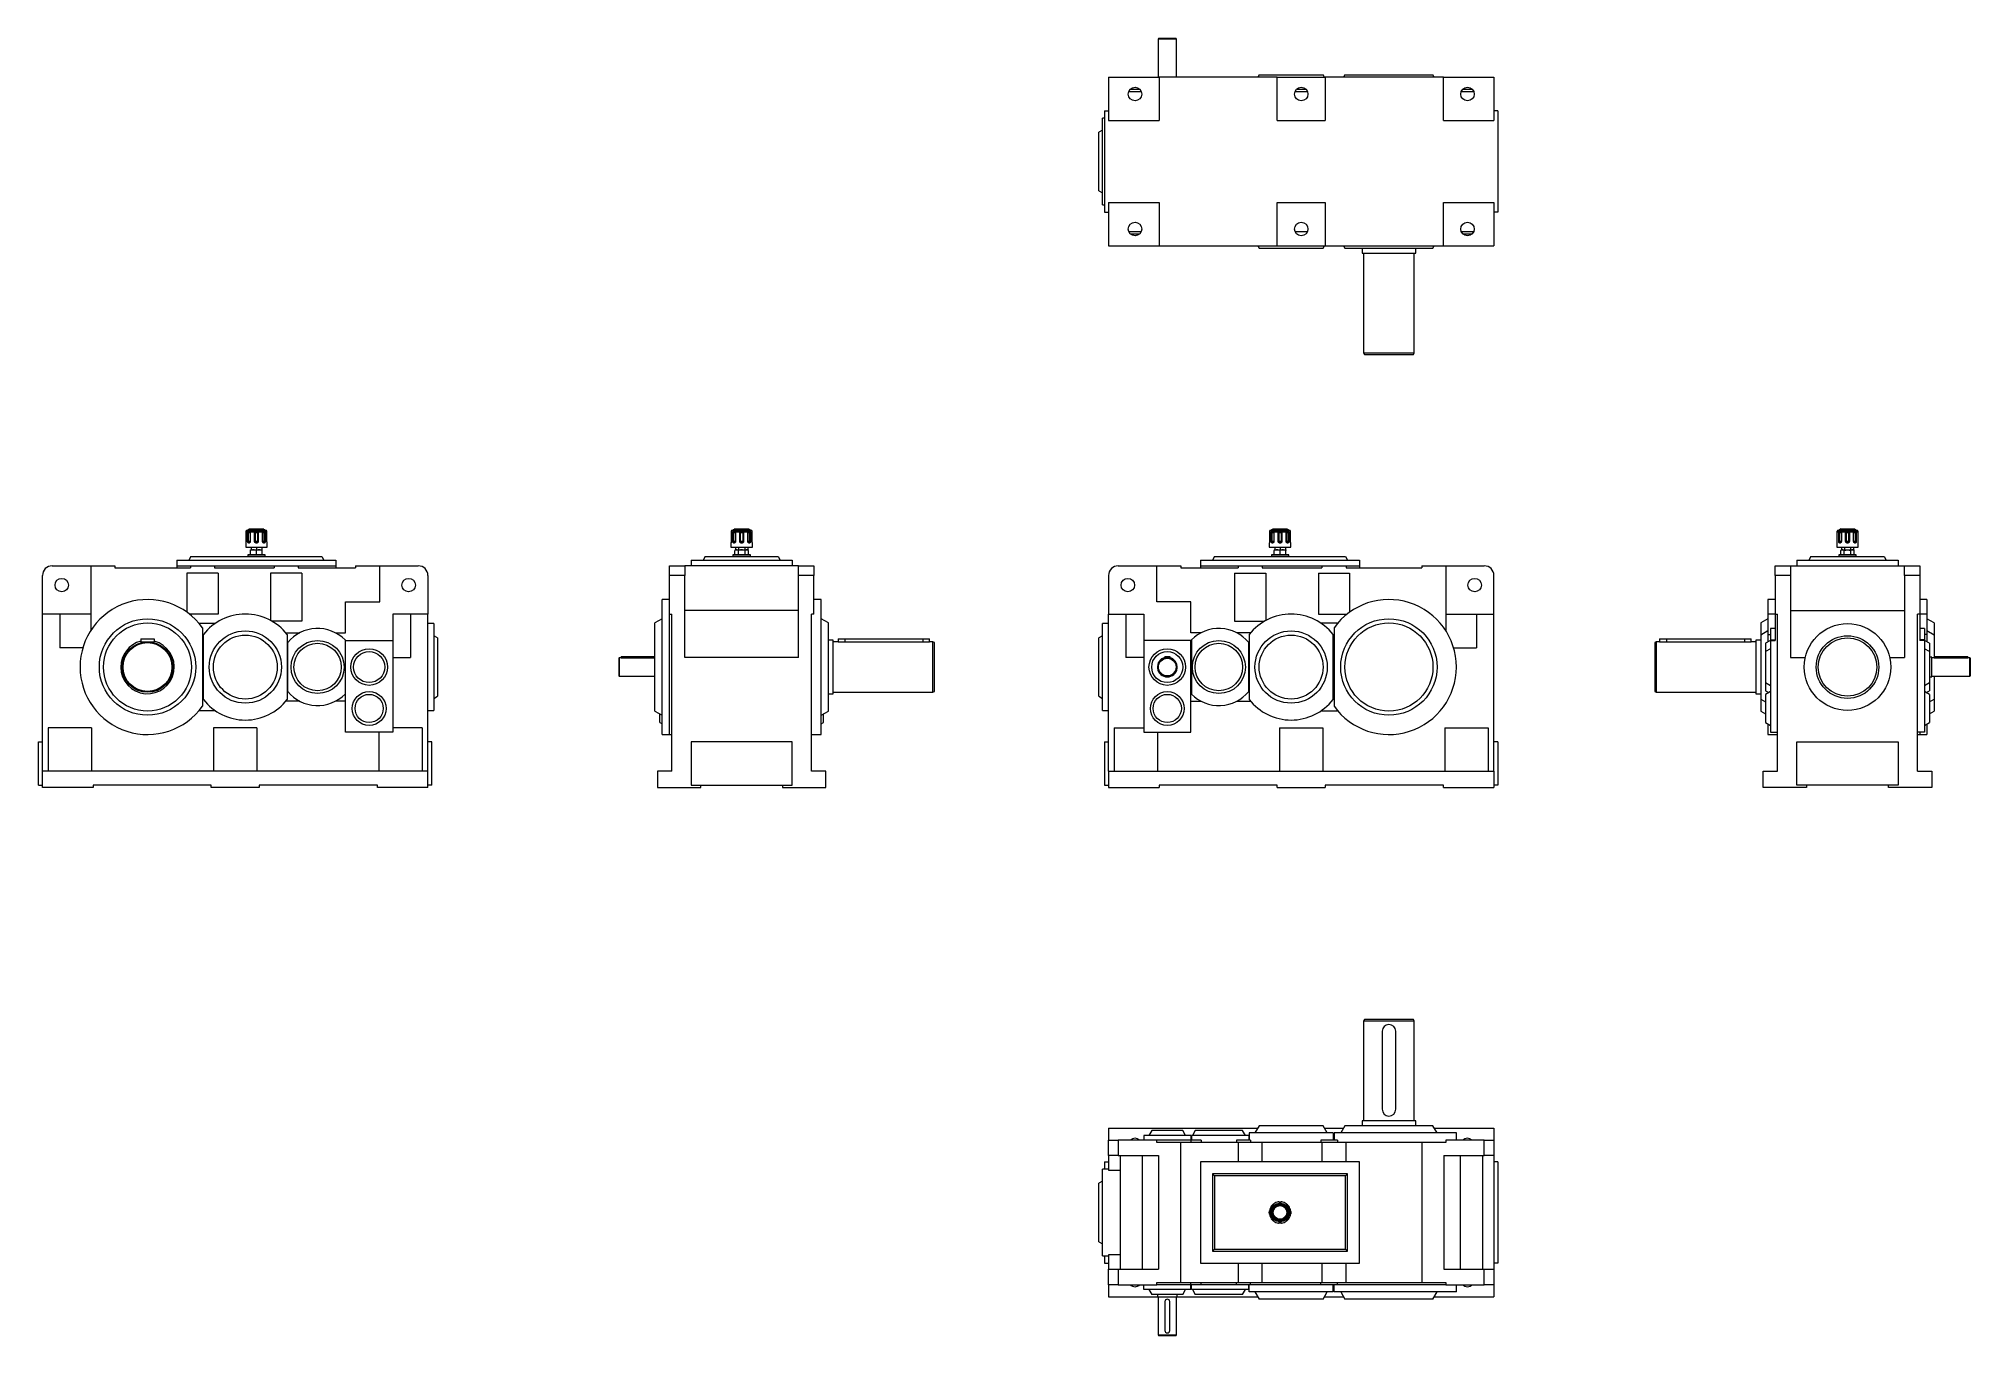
# Model space of a CAD drawing. Header units: millimetres. Extents: x 28 to 829, y 40 to 578.
import ezdxf

# ---------------------------------------------------------------- set-up
doc = ezdxf.new("R2010")
doc.units = ezdxf.units.MM

msp = doc.modelspace()

# ---------------------------------------------------------------- linework, layer by layer
at = {"color": 7, "linetype": 'Continuous', "lineweight": 18}
for p, q in [((492.44, 578), (492.33, 577.8)), ((492.33, 577.8), (492.33, 562)), ((499.93, 577.8), (492.33, 577.8)), ((499.81, 578), (492.44, 578)), ((499.93, 577.8), (499.81, 578)), ((499.93, 562), (499.93, 577.8)), ((471.73, 562), (492.73, 562)), ((471.73, 562), (471.73, 544)), ((492.73, 562), (492.73, 544)), ((541.73, 562), (492.73, 562)), ((534.26, 563), (533.68, 562)), ((534.26, 563), (560.79, 563)), ((541.73, 544), (541.73, 562)), ((541.73, 562), (561.73, 562)), ((561.37, 562), (560.79, 563)), ((561.73, 562), (561.73, 544)), ((610.73, 562), (561.73, 562)), ((569.86, 563), (569.28, 562)), ((569.86, 563), (606.39, 563)), ((606.97, 562), (606.39, 563)), ((610.73, 562), (631.73, 562)), ((610.73, 544), (610.73, 562)), ((631.73, 562), (631.73, 544)), ((480.11, 556), (485.34, 556)), ((480.77, 557), (484.69, 557)), ((549.11, 556), (554.34, 556)), ((549.77, 557), (553.69, 557)), ((618.11, 556), (623.34, 556)), ((618.77, 557), (622.69, 557)), ((470.13, 548), (470.13, 506)), ((470.13, 548), (471.73, 548)), ((633.33, 548), (631.73, 548)), ((633.33, 548), (633.33, 506)), ((469.23, 540), (467.73, 539.13)), ((467.73, 514.87), (467.73, 539.13)), ((470.13, 545), (469.23, 545)), ((469.23, 509), (469.23, 545)), ((471.73, 544), (492.73, 544)), ((541.73, 544), (561.73, 544)), ((610.73, 544), (631.73, 544)), ((467.73, 514.87), (469.23, 514)), ((469.23, 509), (470.13, 509)), ((470.13, 506), (471.73, 506)), ((471.73, 510), (471.73, 492)), ((471.73, 510), (492.73, 510)), ((492.73, 510), (492.73, 492)), ((541.73, 510), (561.73, 510)), ((541.73, 492), (541.73, 510)), ((561.73, 510), (561.73, 492)), ((610.73, 510), (631.73, 510)), ((610.73, 492), (610.73, 510)), ((631.73, 510), (631.73, 492)), ((633.33, 506), (631.73, 506)), ((480.11, 498), (485.34, 498)), ((549.11, 498), (554.34, 498)), ((618.11, 498), (623.34, 498)), ((471.73, 492), (492.73, 492)), ((480.77, 497), (484.69, 497)), ((492.73, 492), (541.73, 492)), ((533.68, 492), (534.26, 491)), ((534.26, 491), (560.79, 491)), ((541.73, 492), (561.73, 492)), ((560.79, 491), (561.37, 492)), ((561.73, 492), (610.73, 492)), ((569.28, 492), (569.86, 491)), ((569.86, 491), (606.39, 491)), ((577.03, 491), (577.03, 489)), ((599.23, 489), (599.23, 491)), ((606.39, 491), (606.97, 492)), ((610.73, 492), (631.73, 492)), ((618.77, 497), (622.69, 497)), ((577.03, 489), (599.23, 489)), ((577.63, 489), (577.63, 447.6)), ((598.63, 447.6), (598.63, 489)), ((577.63, 447.6), (577.97, 447)), ((577.63, 447.6), (598.63, 447.6)), ((577.97, 447), (598.28, 447)), ((598.28, 447), (598.63, 447.6)), ((113.63, 373.35), (114.4, 373.35)), ((113.64, 373.05), (113.64, 369.45)), ((113.64, 373.05), (113.64, 369.45)), ((113.64, 373.05), (113.64, 373.05)), ((114.17, 373.95), (121.87, 373.95)), ((114.43, 374.1), (114.37, 374)), ((114.37, 369.45), (114.37, 373.05)), ((114.37, 373.05), (114.62, 373.05)), ((114.37, 369.45), (114.62, 369.45)), ((114.62, 373.05), (114.62, 369.45)), ((114.69, 374.25), (121.35, 374.25)), ((114.93, 374.4), (114.87, 374.3)), ((115.19, 374.55), (120.85, 374.55)), ((115.4, 373.05), (115.4, 369.45)), ((115.43, 373.35), (117.29, 373.35)), ((115.48, 373.05), (115.48, 369.45)), ((117.23, 369.45), (117.23, 373.05)), ((117.23, 373.05), (117.46, 373.05)), ((117.23, 369.45), (117.46, 369.45)), ((117.46, 373.05), (117.46, 369.45)), ((117.46, 373.05), (118.59, 373.05)), ((117.46, 369.45), (118.59, 369.45)), ((118.81, 373.05), (118.59, 373.05)), ((118.59, 369.45), (118.59, 373.05)), ((118.81, 369.45), (118.59, 369.45)), ((118.75, 373.35), (120.61, 373.35)), ((118.81, 373.05), (118.81, 369.45)), ((120.56, 369.45), (120.56, 373.05)), ((120.65, 369.45), (120.65, 373.05)), ((121.17, 374.3), (121.11, 374.4)), ((121.43, 369.45), (121.43, 373.05)), ((121.68, 373.05), (121.43, 373.05)), ((121.68, 369.45), (121.43, 369.45)), ((121.67, 374), (121.61, 374.1)), ((121.64, 373.35), (122.41, 373.35)), ((121.68, 373.05), (121.68, 369.45)), ((122.4, 369.45), (122.4, 373.05)), ((122.4, 369.45), (122.4, 373.05)), ((122.4, 373.05), (122.4, 373.05)), ((315.06, 373.35), (315.83, 373.35)), ((315.07, 373.05), (315.07, 369.45)), ((315.07, 373.05), (315.07, 369.45)), ((315.07, 373.05), (315.07, 373.05)), ((315.6, 373.95), (323.3, 373.95)), ((315.86, 374.1), (315.8, 374)), ((315.8, 369.45), (315.8, 373.05)), ((315.8, 373.05), (316.05, 373.05)), ((315.8, 369.45), (316.05, 369.45)), ((316.05, 373.05), (316.05, 369.45)), ((316.12, 374.25), (322.78, 374.25)), ((316.36, 374.4), (316.3, 374.3)), ((316.62, 374.55), (322.28, 374.55)), ((316.83, 373.05), (316.83, 369.45)), ((316.86, 373.35), (318.72, 373.35)), ((316.91, 373.05), (316.91, 369.45)), ((318.66, 369.45), (318.66, 373.05)), ((318.66, 373.05), (318.89, 373.05)), ((318.66, 369.45), (318.89, 369.45)), ((318.89, 373.05), (318.89, 369.45)), ((318.89, 373.05), (320.02, 373.05)), ((318.89, 369.45), (320.02, 369.45)), ((320.24, 373.05), (320.02, 373.05)), ((320.02, 369.45), (320.02, 373.05)), ((320.24, 369.45), (320.02, 369.45)), ((320.18, 373.35), (322.04, 373.35)), ((320.24, 373.05), (320.24, 369.45)), ((321.99, 369.45), (321.99, 373.05)), ((322.08, 369.45), (322.08, 373.05)), ((322.6, 374.3), (322.54, 374.4)), ((322.86, 369.45), (322.86, 373.05)), ((323.11, 373.05), (322.86, 373.05)), ((323.11, 369.45), (322.86, 369.45)), ((323.1, 374), (323.04, 374.1)), ((323.07, 373.35), (323.84, 373.35)), ((323.11, 373.05), (323.11, 369.45)), ((323.83, 369.45), (323.83, 373.05)), ((323.83, 369.45), (323.83, 373.05)), ((323.83, 373.05), (323.83, 373.05)), ((538.54, 373.35), (539.31, 373.35)), ((538.54, 373.05), (538.54, 369.45)), ((538.55, 373.05), (538.54, 373.05)), ((538.55, 373.05), (538.55, 369.45)), ((539.08, 373.95), (546.78, 373.95)), ((539.27, 369.45), (539.27, 373.05)), ((539.27, 373.05), (539.52, 373.05)), ((539.27, 369.45), (539.52, 369.45)), ((539.33, 374.1), (539.28, 374)), ((539.52, 373.05), (539.52, 369.45)), ((539.59, 374.25), (546.26, 374.25)), ((539.83, 374.4), (539.77, 374.3)), ((540.09, 374.55), (545.76, 374.55)), ((540.3, 373.05), (540.3, 369.45)), ((540.34, 373.35), (542.2, 373.35)), ((540.39, 373.05), (540.39, 369.45)), ((542.14, 369.45), (542.14, 373.05)), ((542.14, 373.05), (542.36, 373.05)), ((542.14, 369.45), (542.36, 369.45)), ((542.36, 373.05), (542.36, 369.45)), ((542.36, 373.05), (543.49, 373.05)), ((542.36, 369.45), (543.49, 369.45)), ((543.72, 373.05), (543.49, 373.05)), ((543.49, 369.45), (543.49, 373.05)), ((543.72, 369.45), (543.49, 369.45)), ((543.65, 373.35), (545.51, 373.35)), ((543.72, 373.05), (543.72, 369.45)), ((545.46, 369.45), (545.46, 373.05)), ((545.55, 369.45), (545.55, 373.05)), ((546.08, 374.3), (546.02, 374.4)), ((546.33, 369.45), (546.33, 373.05)), ((546.58, 373.05), (546.33, 373.05)), ((546.58, 369.45), (546.33, 369.45)), ((546.57, 374), (546.52, 374.1)), ((546.54, 373.35), (547.32, 373.35)), ((546.58, 373.05), (546.58, 369.45)), ((547.3, 369.45), (547.3, 373.05)), ((547.3, 373.05), (547.31, 373.05)), ((547.31, 369.45), (547.31, 373.05)), ((774.09, 373.35), (774.86, 373.35)), ((774.1, 373.05), (774.1, 369.45)), ((774.1, 373.05), (774.1, 369.45)), ((774.1, 373.05), (774.1, 373.05)), ((774.63, 373.95), (778.48, 373.95)), ((774.83, 369.45), (774.83, 373.05)), ((774.83, 373.05), (775.08, 373.05)), ((774.83, 369.45), (775.08, 369.45)), ((774.89, 374.1), (774.84, 374)), ((775.08, 373.05), (775.08, 369.45)), ((775.15, 374.25), (778.48, 374.25)), ((775.39, 374.4), (775.33, 374.3)), ((775.65, 374.55), (778.48, 374.55)), ((775.86, 373.05), (775.86, 369.45)), ((775.89, 373.35), (777.76, 373.35)), ((775.95, 373.05), (775.95, 369.45)), ((777.69, 369.45), (777.69, 373.05)), ((777.69, 373.05), (777.92, 373.05)), ((777.69, 369.45), (777.92, 369.45)), ((777.92, 373.05), (777.92, 369.45)), ((777.92, 373.05), (779.05, 373.05)), ((777.92, 369.45), (779.05, 369.45)), ((778.48, 374.55), (781.32, 374.55)), ((778.48, 374.25), (781.81, 374.25)), ((778.48, 373.95), (782.33, 373.95)), ((779.27, 373.05), (779.05, 373.05)), ((779.05, 369.45), (779.05, 373.05)), ((779.27, 369.45), (779.05, 369.45)), ((779.21, 373.35), (781.07, 373.35)), ((779.27, 373.05), (779.27, 369.45)), ((781.02, 369.45), (781.02, 373.05)), ((781.11, 369.45), (781.11, 373.05)), ((781.63, 374.3), (781.58, 374.4)), ((781.89, 369.45), (781.89, 373.05)), ((782.14, 373.05), (781.89, 373.05)), ((782.14, 369.45), (781.89, 369.45)), ((782.13, 374), (782.07, 374.1)), ((782.1, 373.35), (782.87, 373.35)), ((782.14, 373.05), (782.14, 369.45)), ((782.86, 369.45), (782.86, 373.05)), ((782.86, 373.05), (782.87, 373.05)), ((782.87, 369.45), (782.87, 373.05)), ((85.02, 361.65), (85.02, 359.25)), ((85.02, 361.65), (151.02, 361.65)), ((90.83, 363.05), (90.02, 361.65)), ((90.83, 363.05), (145.21, 363.05)), ((113.57, 368.69), (113.57, 367.05)), ((113.57, 367.05), (122.47, 367.05)), ((114.52, 363.85), (114.42, 363.75)), ((114.42, 363.75), (114.42, 363.05)), ((121.62, 363.75), (114.42, 363.75)), ((114.52, 363.85), (121.52, 363.85)), ((115.62, 365.85), (115.82, 365.85)), ((115.62, 363.85), (115.62, 365.64)), ((115.82, 367.05), (115.82, 365.85)), ((115.82, 365.85), (116.09, 365.85)), ((116.09, 365.85), (116.82, 365.85)), ((116.82, 365.85), (117.75, 365.85)), ((117.75, 365.85), (118.02, 365.85)), ((118.02, 367.05), (118.02, 365.85)), ((118.02, 365.85), (118.29, 365.85)), ((118.02, 363.85), (118.02, 365.64)), ((118.29, 365.85), (119.22, 365.85)), ((119.22, 365.85), (119.95, 365.85)), ((119.95, 365.85), (120.22, 365.85)), ((120.22, 367.05), (120.22, 365.85)), ((120.22, 365.85), (120.42, 365.85)), ((120.42, 363.85), (120.42, 365.64)), ((121.62, 363.75), (121.52, 363.85)), ((121.62, 363.05), (121.62, 363.75)), ((122.47, 367.05), (122.47, 368.69)), ((145.21, 363.05), (146.02, 361.65)), ((151.02, 361.65), (151.02, 359.25)), ((298.45, 361.65), (298.45, 359.25)), ((298.45, 361.65), (340.45, 361.65)), ((304.26, 363.05), (303.45, 361.65)), ((304.26, 363.05), (334.64, 363.05)), ((315, 368.69), (315, 367.05)), ((315, 367.05), (323.9, 367.05)), ((315.95, 363.85), (315.85, 363.75)), ((315.85, 363.75), (315.85, 363.05)), ((319.45, 363.75), (315.85, 363.75)), ((315.95, 363.85), (319.45, 363.85)), ((317.05, 365.85), (316.68, 365.64)), ((316.68, 363.85), (316.68, 365.64)), ((316.91, 367.05), (316.91, 365.85)), ((316.91, 365.85), (317.07, 365.85)), ((317.07, 365.85), (317.37, 365.85)), ((317.37, 365.85), (318.03, 365.85)), ((318.03, 365.85), (318.18, 365.85)), ((318.07, 363.85), (318.07, 365.64)), ((318.18, 367.05), (318.18, 365.85)), ((318.18, 365.85), (318.49, 365.85)), ((318.49, 365.85), (319.45, 365.85)), ((319.45, 365.85), (320.41, 365.85)), ((319.45, 363.85), (322.95, 363.85)), ((323.05, 363.75), (319.45, 363.75)), ((320.41, 365.85), (320.72, 365.85)), ((320.72, 367.05), (320.72, 365.85)), ((320.72, 365.85), (320.88, 365.85)), ((320.84, 363.85), (320.84, 365.64)), ((320.88, 365.85), (321.53, 365.85)), ((321.53, 365.85), (321.84, 365.85)), ((321.84, 365.85), (321.99, 365.85)), ((322.22, 365.64), (321.85, 365.85)), ((321.99, 367.05), (321.99, 365.85)), ((322.22, 363.85), (322.22, 365.64)), ((323.05, 363.75), (322.95, 363.85)), ((323.05, 363.05), (323.05, 363.75)), ((323.9, 367.05), (323.9, 368.69)), ((334.64, 363.05), (335.45, 361.65)), ((340.45, 361.65), (340.45, 359.25)), ((509.93, 361.65), (509.93, 359.25)), ((509.93, 361.65), (575.93, 361.65)), ((515.73, 363.05), (514.93, 361.65)), ((515.73, 363.05), (570.12, 363.05)), ((538.48, 368.69), (538.48, 367.05)), ((538.48, 367.05), (547.38, 367.05)), ((539.43, 363.85), (539.33, 363.75)), ((539.33, 363.75), (539.33, 363.05)), ((546.53, 363.75), (539.33, 363.75)), ((539.43, 363.85), (546.43, 363.85)), ((540.53, 365.85), (540.73, 365.85)), ((540.53, 363.85), (540.53, 365.64)), ((540.73, 367.05), (540.73, 365.85)), ((540.73, 365.85), (540.99, 365.85)), ((540.99, 365.85), (541.73, 365.85)), ((541.73, 365.85), (542.66, 365.85)), ((542.66, 365.85), (542.93, 365.85)), ((542.93, 367.05), (542.93, 365.85)), ((542.93, 365.85), (543.19, 365.85)), ((542.93, 363.85), (542.93, 365.64)), ((543.19, 365.85), (544.13, 365.85)), ((544.13, 365.85), (544.86, 365.85)), ((544.86, 365.85), (545.13, 365.85)), ((545.13, 367.05), (545.13, 365.85)), ((545.13, 365.85), (545.33, 365.85)), ((545.33, 363.85), (545.33, 365.64)), ((546.53, 363.75), (546.43, 363.85)), ((546.53, 363.05), (546.53, 363.75)), ((547.38, 367.05), (547.38, 368.69)), ((570.12, 363.05), (570.93, 361.65)), ((575.93, 361.65), (575.93, 359.25)), ((757.48, 361.65), (757.48, 359.25)), ((757.48, 361.65), (799.48, 361.65)), ((763.29, 363.05), (762.48, 361.65)), ((763.29, 363.05), (793.68, 363.05)), ((774.03, 368.69), (774.03, 367.05)), ((774.03, 367.05), (778.48, 367.05)), ((774.98, 363.85), (774.88, 363.75)), ((774.88, 363.75), (774.88, 363.05)), ((782.08, 363.75), (774.88, 363.75)), ((774.98, 363.85), (781.98, 363.85)), ((776.08, 365.85), (775.71, 365.64)), ((775.71, 363.85), (775.71, 365.64)), ((775.94, 367.05), (775.94, 365.85)), ((775.94, 365.85), (776.1, 365.85)), ((776.1, 365.85), (776.41, 365.85)), ((776.41, 365.85), (777.06, 365.85)), ((777.06, 365.85), (777.21, 365.85)), ((777.1, 363.85), (777.1, 365.64)), ((777.21, 367.05), (777.21, 365.85)), ((777.21, 365.85), (777.52, 365.85)), ((777.52, 365.85), (778.48, 365.85)), ((778.48, 367.05), (782.93, 367.05)), ((778.48, 365.85), (779.44, 365.85)), ((779.44, 365.85), (779.75, 365.85)), ((779.75, 367.05), (779.75, 365.85)), ((779.75, 365.85), (779.91, 365.85)), ((779.87, 363.85), (779.87, 365.64)), ((779.91, 365.85), (780.56, 365.85)), ((780.56, 365.85), (780.87, 365.85)), ((780.87, 365.85), (781.02, 365.85)), ((781.25, 365.64), (780.88, 365.85)), ((781.02, 367.05), (781.02, 365.85)), ((781.25, 363.85), (781.25, 365.64)), ((782.08, 363.75), (781.98, 363.85)), ((782.08, 363.05), (782.08, 363.75)), ((782.93, 367.05), (782.93, 368.69)), ((793.68, 363.05), (794.48, 361.65)), ((799.48, 361.65), (799.48, 359.25)), ((29.22, 339.25), (29.22, 355.25)), ((33.22, 359.25), (49.22, 359.25)), ((49.22, 359.25), (49.22, 339.25)), ((49.22, 359.25), (59.22, 359.25)), ((59.22, 359.25), (59.22, 358.45)), ((59.22, 358.45), (90.62, 358.45)), ((85.02, 359.25), (85.02, 358.45)), ((85.02, 359.25), (90.62, 359.25)), ((102.12, 356.25), (89.12, 356.25)), ((89.12, 356.25), (89.12, 340.02)), ((90.62, 359.25), (90.62, 358.45)), ((90.62, 359.25), (100.62, 359.25)), ((100.62, 359.25), (100.62, 358.45)), ((100.62, 359.25), (125.42, 359.25)), ((100.62, 358.45), (125.42, 358.45)), ((102.12, 356.25), (102.12, 339.25)), ((136.92, 356.25), (123.92, 356.25)), ((123.92, 356.25), (123.92, 336.58)), ((125.42, 359.25), (125.42, 358.45)), ((125.42, 359.25), (135.42, 359.25)), ((135.42, 359.25), (135.42, 358.45)), ((135.42, 359.25), (151.02, 359.25)), ((135.42, 358.45), (159.22, 358.45)), ((136.92, 356.25), (136.92, 336.25)), ((151.02, 359.25), (151.02, 358.45)), ((159.22, 359.25), (159.22, 358.45)), ((159.22, 359.25), (169.22, 359.25)), ((169.22, 344.25), (169.22, 359.25)), ((169.22, 359.25), (185.22, 359.25)), ((189.22, 355.25), (189.22, 339.25)), ((289.45, 359.25), (295.85, 359.25)), ((289.45, 355.25), (289.45, 359.25)), ((289.45, 339.25), (289.45, 355.25)), ((295.85, 355.25), (289.45, 355.25)), ((295.85, 359.25), (295.85, 355.25)), ((343.05, 359.25), (295.85, 359.25)), ((295.85, 321.25), (295.85, 355.25)), ((343.05, 359.25), (349.45, 359.25)), ((343.05, 355.25), (343.05, 359.25)), ((343.05, 321.25), (343.05, 355.25)), ((349.45, 355.25), (343.05, 355.25)), ((349.45, 359.25), (349.45, 355.25)), ((349.45, 339.25), (349.45, 355.25)), ((471.73, 355.25), (471.73, 339.25)), ((475.73, 359.25), (491.73, 359.25)), ((491.73, 344.25), (491.73, 359.25)), ((491.73, 359.25), (501.73, 359.25)), ((501.73, 359.25), (501.73, 358.45)), ((501.73, 358.45), (525.53, 358.45)), ((509.93, 359.25), (509.93, 358.45)), ((509.93, 359.25), (525.53, 359.25)), ((524.03, 356.25), (537.03, 356.25)), ((524.03, 356.25), (524.03, 336.25)), ((525.53, 359.25), (525.53, 358.45)), ((525.53, 359.25), (535.53, 359.25)), ((535.53, 359.25), (535.53, 358.45)), ((535.53, 359.25), (560.33, 359.25)), ((535.53, 358.45), (560.33, 358.45)), ((537.03, 356.25), (537.03, 336.58)), ((558.83, 356.25), (571.83, 356.25)), ((558.83, 356.25), (558.83, 339.25)), ((560.33, 359.25), (560.33, 358.45)), ((560.33, 359.25), (570.33, 359.25)), ((570.33, 359.25), (570.33, 358.45)), ((570.33, 359.25), (575.93, 359.25)), ((570.33, 358.45), (601.73, 358.45)), ((571.83, 356.25), (571.83, 340.02)), ((575.93, 359.25), (575.93, 358.45)), ((601.73, 359.25), (601.73, 358.45)), ((601.73, 359.25), (611.73, 359.25)), ((611.73, 359.25), (611.73, 339.25)), ((611.73, 359.25), (627.73, 359.25)), ((631.73, 339.25), (631.73, 355.25)), ((748.48, 359.25), (754.88, 359.25)), ((748.48, 355.25), (748.48, 359.25)), ((748.48, 355.25), (748.48, 339.25)), ((754.88, 355.25), (748.48, 355.25)), ((754.88, 359.25), (754.88, 355.25)), ((754.88, 359.25), (802.08, 359.25)), ((754.88, 355.25), (754.88, 321.25)), ((802.08, 359.25), (808.48, 359.25)), ((802.08, 355.25), (802.08, 359.25)), ((802.08, 355.25), (802.08, 321.25)), ((808.48, 355.25), (802.08, 355.25)), ((808.48, 359.25), (808.48, 355.25)), ((808.48, 355.25), (808.48, 339.25)), ((289.45, 345.25), (286.45, 345.25)), ((286.45, 289.25), (286.45, 345.25)), ((352.45, 345.25), (349.45, 345.25)), ((352.45, 289.25), (352.45, 345.25)), ((748.48, 345.25), (745.48, 345.25)), ((745.48, 345.25), (745.48, 339.25)), ((811.48, 345.25), (808.48, 345.25)), ((811.48, 345.25), (811.48, 339.25)), ((49.22, 339.25), (29.22, 339.25)), ((29.22, 274.05), (29.22, 339.25)), ((36.42, 339.25), (36.42, 325.25)), ((49.22, 339.25), (49.22, 332.32)), ((102.12, 339.25), (90.14, 339.25)), ((155.02, 331.45), (155.02, 344.25)), ((155.02, 344.25), (169.22, 344.25)), ((189.22, 339.25), (174.62, 339.25)), ((174.62, 339.25), (174.62, 328.25)), ((182.02, 339.25), (182.02, 321.25)), ((189.22, 274.05), (189.22, 339.25)), ((286.45, 337.25), (283.45, 335.52)), ((289.45, 289.25), (289.45, 339.25)), ((289.45, 339.25), (290.45, 339.25)), ((290.45, 274.05), (290.45, 339.25)), ((343.05, 340.65), (295.85, 340.65)), ((349.45, 339.25), (348.45, 339.25)), ((348.45, 274.05), (348.45, 339.25)), ((355.45, 335.52), (352.45, 337.25)), ((471.73, 339.25), (486.33, 339.25)), ((471.73, 274.05), (471.73, 339.25)), ((478.93, 339.25), (478.93, 321.25)), ((486.33, 339.25), (486.33, 328.25)), ((505.93, 344.25), (491.73, 344.25)), ((505.93, 331.45), (505.93, 344.25)), ((558.83, 339.25), (570.81, 339.25)), ((611.73, 339.25), (631.73, 339.25)), ((611.73, 339.25), (611.73, 332.32)), ((624.53, 339.25), (624.53, 325.25)), ((631.73, 274.05), (631.73, 339.25)), ((745.48, 337.25), (742.48, 335.52)), ((748.48, 339.25), (745.48, 339.25)), ((745.48, 339.25), (745.48, 330.71)), ((748.48, 339.25), (749.48, 339.25)), ((748.48, 339.25), (748.48, 328.25)), ((749.48, 274.05), (749.48, 339.25)), ((754.88, 340.65), (802.08, 340.65)), ((808.48, 339.25), (807.48, 339.25)), ((807.48, 274.05), (807.48, 339.25)), ((811.48, 339.25), (808.48, 339.25)), ((808.48, 339.25), (808.48, 328.25)), ((811.48, 339.25), (811.48, 330.71)), ((814.48, 335.52), (811.48, 337.25)), ((70.02, 328.95), (70.02, 327.75)), ((70.02, 328.95), (75.62, 328.95)), ((75.62, 328.95), (75.62, 327.75)), ((94.1, 335.45), (101.06, 335.45)), ((95.62, 333.5), (95.62, 301)), ((96.02, 303.79), (96.02, 330.71)), ((136.92, 336.25), (124.51, 336.25)), ((130.22, 331.45), (136.05, 331.45)), ((130.82, 330.71), (130.82, 303.79)), ((150.79, 331.45), (155.02, 331.45)), ((191.72, 335.25), (189.22, 335.25)), ((191.72, 335.25), (191.72, 299.25)), ((193.22, 329.38), (191.72, 330.25)), ((193.22, 329.38), (193.22, 305.12)), ((283.45, 317.25), (283.45, 335.52)), ((355.45, 317.25), (355.45, 335.52)), ((359.45, 328.95), (359.45, 327.75)), ((359.45, 328.95), (362.25, 328.95)), ((362.25, 328.95), (362.25, 327.75)), ((362.25, 328.95), (394.65, 328.95)), ((394.65, 328.95), (394.65, 327.75)), ((394.65, 328.95), (397.45, 328.95)), ((397.45, 327.75), (397.45, 328.95)), ((469.23, 330.25), (467.73, 329.38)), ((467.73, 317.25), (467.73, 329.38)), ((471.73, 335.25), (469.23, 335.25)), ((469.23, 317.25), (469.23, 335.25)), ((510.15, 331.45), (505.93, 331.45)), ((524.03, 336.25), (536.44, 336.25)), ((530.72, 331.45), (524.9, 331.45)), ((530.13, 330.71), (530.13, 303.79)), ((566.85, 335.45), (559.89, 335.45)), ((564.93, 303.79), (564.93, 330.71)), ((565.33, 333.5), (565.33, 301)), ((700.48, 328.95), (700.48, 327.75)), ((700.48, 328.95), (703.28, 328.95)), ((703.28, 328.95), (703.28, 327.75)), ((703.28, 328.95), (735.68, 328.95)), ((735.68, 328.95), (735.68, 327.75)), ((735.68, 328.95), (738.48, 328.95)), ((738.48, 327.75), (738.48, 328.95)), ((742.48, 335.52), (742.48, 330.52)), ((745.48, 332.25), (742.48, 330.52)), ((742.48, 330.52), (742.48, 303.98)), ((745.48, 330.71), (746.48, 330.71)), ((745.48, 330.71), (745.48, 327.67)), ((748.48, 333.25), (746.48, 333.25)), ((746.48, 333.25), (746.48, 328.48)), ((810.48, 333.25), (808.48, 333.25)), ((810.48, 333.25), (810.48, 328.48)), ((811.48, 330.71), (810.48, 330.71)), ((814.48, 330.52), (811.48, 332.25)), ((811.48, 330.71), (811.48, 327.67)), ((814.48, 335.52), (814.48, 330.52)), ((814.48, 330.52), (814.48, 321.65)), ((45.99, 325.25), (36.42, 325.25)), ((70.02, 327.75), (75.62, 327.75)), ((131.02, 307.14), (131.02, 327.36)), ((154.82, 328.48), (154.82, 306.02)), ((155.02, 290.25), (155.02, 328.25)), ((155.02, 328.25), (174.62, 328.25)), ((174.62, 328.25), (174.62, 290.25)), ((174.62, 321.25), (182.02, 321.25)), ((268.65, 321.05), (268.45, 320.94)), ((268.45, 320.94), (268.45, 313.57)), ((269.45, 321.05), (268.65, 321.05)), ((268.65, 321.05), (268.65, 313.45)), ((269.45, 321.65), (269.45, 321.05)), ((269.45, 321.65), (270.45, 321.65)), ((269.45, 321.05), (270.45, 321.05)), ((270.45, 321.65), (270.45, 321.05)), ((270.45, 321.65), (282.45, 321.65)), ((270.45, 321.05), (282.45, 321.05)), ((282.45, 321.65), (282.45, 321.05)), ((282.45, 321.65), (283.45, 321.65)), ((282.45, 321.05), (283.45, 321.05)), ((343.05, 321.25), (295.85, 321.25)), ((357.45, 328.35), (355.45, 328.35)), ((357.45, 317.25), (357.45, 328.35)), ((359.45, 327.75), (357.45, 327.75)), ((359.45, 327.75), (362.25, 327.75)), ((362.25, 327.75), (394.65, 327.75)), ((394.65, 327.75), (397.45, 327.75)), ((398.85, 327.75), (397.45, 327.75)), ((399.45, 327.4), (398.85, 327.75)), ((398.85, 317.25), (398.85, 327.75)), ((399.45, 317.25), (399.45, 327.4)), ((486.33, 321.25), (478.93, 321.25)), ((505.93, 328.25), (486.33, 328.25)), ((486.33, 328.25), (486.33, 290.25)), ((495.13, 321.65), (495.13, 321.05)), ((495.13, 321.65), (497.13, 321.65)), ((495.13, 321.05), (497.13, 321.05)), ((497.13, 321.65), (497.13, 321.05)), ((505.93, 290.25), (505.93, 328.25)), ((506.13, 328.48), (506.13, 306.02)), ((529.93, 307.14), (529.93, 327.36)), ((614.96, 325.25), (624.53, 325.25)), ((699.08, 327.75), (698.48, 327.4)), ((698.48, 327.4), (698.48, 307.1)), ((700.48, 327.75), (699.08, 327.75)), ((699.08, 327.75), (699.08, 306.75)), ((700.48, 327.75), (703.28, 327.75)), ((703.28, 327.75), (735.68, 327.75)), ((735.68, 327.75), (738.48, 327.75)), ((740.48, 327.75), (738.48, 327.75)), ((742.48, 328.35), (740.48, 328.35)), ((740.48, 328.35), (740.48, 306.15)), ((746.48, 328.25), (744.48, 327.1)), ((744.48, 327.1), (744.48, 323.7)), ((746.48, 324.85), (744.48, 323.7)), ((744.48, 323.7), (744.48, 317.25)), ((746.48, 328.48), (748.48, 328.48)), ((746.48, 328.48), (746.48, 328.25)), ((746.48, 328.25), (746.48, 290.25)), ((746.48, 328.25), (748.48, 328.25)), ((754.88, 321.25), (760.93, 321.25)), ((796.03, 321.25), (802.08, 321.25)), ((810.48, 328.48), (808.48, 328.48)), ((810.48, 328.25), (808.48, 328.25)), ((810.48, 328.48), (810.48, 328.25)), ((812.48, 327.1), (810.48, 328.25)), ((810.48, 328.25), (810.48, 290.25)), ((812.48, 323.7), (810.48, 324.85)), ((812.48, 327.1), (812.48, 323.7)), ((812.48, 323.7), (812.48, 310.81)), ((813.48, 321.35), (812.48, 321.35)), ((813.48, 313.15), (813.48, 321.35)), ((814.48, 321.05), (813.48, 321.05)), ((814.48, 321.65), (814.48, 321.05)), ((814.48, 321.65), (815.48, 321.65)), ((814.48, 321.05), (815.48, 321.05)), ((815.48, 321.65), (815.48, 321.05)), ((815.48, 321.65), (827.48, 321.65)), ((815.48, 321.05), (827.48, 321.05)), ((827.48, 321.65), (827.48, 321.05)), ((827.48, 321.65), (828.48, 321.65)), ((827.48, 321.05), (828.48, 321.05)), ((828.48, 321.05), (828.48, 321.65)), ((829.28, 321.05), (828.48, 321.05)), ((829.48, 320.94), (829.28, 321.05)), ((829.28, 313.45), (829.28, 321.05)), ((829.48, 313.57), (829.48, 320.94)), ((268.45, 313.57), (268.65, 313.45)), ((268.65, 313.45), (283.45, 313.45)), ((283.45, 298.98), (283.45, 317.25)), ((355.45, 298.98), (355.45, 317.25)), ((357.45, 306.15), (357.45, 317.25)), ((398.85, 306.75), (398.85, 317.25)), ((399.45, 307.1), (399.45, 317.25)), ((467.73, 305.12), (467.73, 317.25)), ((469.23, 299.25), (469.23, 317.25)), ((744.48, 317.25), (744.48, 310.81)), ((812.48, 313.15), (813.48, 313.15)), ((813.48, 313.45), (829.28, 313.45)), ((814.48, 313.45), (814.48, 303.98)), ((829.28, 313.45), (829.48, 313.57)), ((191.72, 304.25), (193.22, 305.12)), ((355.45, 306.15), (357.45, 306.15)), ((357.45, 306.75), (398.85, 306.75)), ((398.85, 306.75), (399.45, 307.1)), ((467.73, 305.12), (469.23, 304.25)), ((698.48, 307.1), (699.08, 306.75)), ((699.08, 306.75), (740.48, 306.75)), ((740.48, 306.15), (742.48, 306.15)), ((744.48, 310.81), (746.48, 309.65)), ((744.48, 310.81), (744.48, 307.41)), ((744.48, 307.41), (745.79, 306.65)), ((746.48, 307.05), (744.48, 305.9)), ((744.48, 305.9), (744.48, 300.05)), ((745.48, 306.83), (745.48, 306.47)), ((810.48, 309.65), (812.48, 310.81)), ((812.48, 305.9), (810.48, 307.05)), ((811.18, 306.65), (812.48, 307.41)), ((811.48, 306.83), (811.48, 306.47)), ((812.48, 310.81), (812.48, 307.41)), ((812.48, 305.9), (812.48, 294.21)), ((101.06, 299.05), (94.1, 299.05)), ((136.05, 303.05), (130.22, 303.05)), ((155.02, 303.05), (150.79, 303.05)), ((189.22, 299.25), (191.72, 299.25)), ((283.45, 298.98), (286.45, 297.25)), ((285.45, 294.21), (285.45, 297.83)), ((352.45, 297.25), (355.45, 298.98)), ((353.45, 294.21), (353.45, 297.83)), ((469.23, 299.25), (471.73, 299.25)), ((505.93, 303.05), (510.15, 303.05)), ((524.9, 303.05), (530.72, 303.05)), ((559.89, 299.05), (566.85, 299.05)), ((742.48, 303.98), (744.48, 302.83)), ((742.48, 303.98), (742.48, 298.98)), ((742.48, 298.98), (744.48, 297.83)), ((744.48, 300.05), (744.48, 294.21)), ((812.48, 302.83), (814.48, 303.98)), ((812.48, 297.83), (814.48, 298.98)), ((814.48, 303.98), (814.48, 298.98)), ((49.62, 292.05), (31.62, 292.05)), ((31.62, 292.05), (31.62, 274.05)), ((49.62, 292.05), (49.62, 274.05)), ((118.22, 292.05), (100.22, 292.05)), ((100.22, 292.05), (100.22, 274.05)), ((118.22, 292.05), (118.22, 274.05)), ((174.62, 290.25), (155.02, 290.25)), ((168.82, 290.25), (168.82, 274.05)), ((186.82, 292.05), (174.62, 292.05)), ((186.82, 292.05), (186.82, 274.05)), ((285.45, 294.21), (286.45, 293.63)), ((286.45, 289.25), (289.45, 289.25)), ((289.45, 289.25), (290.45, 289.25)), ((348.45, 289.25), (352.45, 289.25)), ((352.45, 293.63), (353.45, 294.21)), ((474.13, 292.05), (486.33, 292.05)), ((474.13, 292.05), (474.13, 274.05)), ((486.33, 290.25), (505.93, 290.25)), ((492.13, 290.25), (492.13, 274.05)), ((542.73, 292.05), (560.73, 292.05)), ((542.73, 292.05), (542.73, 274.05)), ((560.73, 292.05), (560.73, 274.05)), ((611.33, 292.05), (629.33, 292.05)), ((611.33, 292.05), (611.33, 274.05)), ((629.33, 292.05), (629.33, 274.05)), ((744.48, 294.21), (746.48, 293.05)), ((745.48, 293.63), (745.48, 289.25)), ((745.48, 289.25), (749.48, 289.25)), ((746.48, 290.25), (749.48, 290.25)), ((810.48, 290.25), (807.48, 290.25)), ((807.48, 289.25), (808.48, 289.25)), ((808.48, 290.25), (808.48, 289.25)), ((808.48, 289.25), (811.48, 289.25)), ((810.48, 293.05), (812.48, 294.21)), ((811.48, 293.63), (811.48, 289.25)), ((27.62, 268.25), (27.62, 286.25)), ((27.62, 286.25), (29.22, 286.25)), ((190.82, 286.25), (189.22, 286.25)), ((190.82, 268.25), (190.82, 286.25)), ((298.45, 286.25), (298.45, 268.25)), ((340.45, 286.25), (298.45, 286.25)), ((340.45, 268.25), (340.45, 286.25)), ((470.13, 286.25), (470.13, 268.25)), ((470.13, 286.25), (471.73, 286.25)), ((633.33, 286.25), (631.73, 286.25)), ((633.33, 286.25), (633.33, 268.25)), ((757.48, 286.25), (799.48, 286.25)), ((757.48, 268.25), (757.48, 286.25)), ((799.48, 286.25), (799.48, 268.25)), ((29.22, 267.25), (29.22, 274.05)), ((189.22, 274.05), (29.22, 274.05)), ((189.22, 267.25), (189.22, 274.05)), ((284.45, 274.05), (284.45, 267.25)), ((290.45, 274.05), (284.45, 274.05)), ((354.45, 274.05), (348.45, 274.05)), ((354.45, 267.25), (354.45, 274.05)), ((471.73, 274.05), (631.73, 274.05)), ((471.73, 274.05), (471.73, 267.25)), ((631.73, 274.05), (631.73, 267.25)), ((743.48, 267.25), (743.48, 274.05)), ((743.48, 274.05), (749.48, 274.05)), ((807.48, 274.05), (813.48, 274.05)), ((813.48, 274.05), (813.48, 267.25)), ((27.62, 268.25), (29.22, 268.25)), ((50.22, 267.25), (29.22, 267.25)), ((50.22, 268.25), (50.22, 267.25)), ((99.22, 268.25), (50.22, 268.25)), ((99.22, 267.25), (99.22, 268.25)), ((119.22, 267.25), (99.22, 267.25)), ((119.22, 268.25), (119.22, 267.25)), ((168.22, 268.25), (119.22, 268.25)), ((168.22, 267.25), (168.22, 268.25)), ((189.22, 267.25), (168.22, 267.25)), ((190.82, 268.25), (189.22, 268.25)), ((284.45, 267.25), (302.45, 267.25)), ((298.45, 268.25), (340.45, 268.25)), ((302.45, 267.25), (302.45, 268.25)), ((336.45, 268.25), (336.45, 267.25)), ((336.45, 267.25), (354.45, 267.25)), ((470.13, 268.25), (471.73, 268.25)), ((471.73, 267.25), (492.73, 267.25)), ((541.73, 268.25), (492.73, 268.25)), ((492.73, 268.25), (492.73, 267.25)), ((541.73, 267.25), (541.73, 268.25)), ((541.73, 267.25), (561.73, 267.25)), ((561.73, 268.25), (561.73, 267.25)), ((610.73, 268.25), (561.73, 268.25)), ((610.73, 267.25), (610.73, 268.25)), ((610.73, 267.25), (631.73, 267.25)), ((633.33, 268.25), (631.73, 268.25)), ((761.48, 267.25), (743.48, 267.25)), ((799.48, 268.25), (757.48, 268.25)), ((761.48, 268.25), (761.48, 267.25)), ((795.48, 267.25), (795.48, 268.25)), ((813.48, 267.25), (795.48, 267.25)), ((577.97, 170.92), (577.63, 170.32)), ((577.63, 170.32), (577.63, 128.92)), ((598.63, 170.32), (577.63, 170.32)), ((598.28, 170.92), (577.97, 170.92)), ((598.63, 170.32), (598.28, 170.92)), ((598.63, 128.92), (598.63, 170.32)), ((585.33, 166.12), (585.33, 133.72)), ((590.93, 133.72), (590.93, 166.12)), ((577.03, 128.92), (577.03, 126.92)), ((599.23, 128.92), (577.03, 128.92)), ((599.23, 126.92), (599.23, 128.92)), ((471.73, 125.92), (533.68, 125.92)), ((471.73, 125.92), (471.73, 120.92)), ((471.73, 114.52), (471.73, 120.92)), ((471.73, 120.92), (475.73, 120.92)), ((475.73, 120.92), (475.73, 114.52)), ((491.73, 120.92), (475.73, 120.92)), ((505.93, 122.92), (486.33, 122.92)), ((486.33, 122.92), (486.33, 120.92)), ((489.68, 124.92), (488.53, 122.92)), ((502.57, 124.92), (489.68, 124.92)), ((491.73, 119.92), (491.73, 120.92)), ((505.93, 120.92), (491.73, 120.92)), ((503.73, 122.92), (502.57, 124.92)), ((505.93, 122.92), (505.93, 120.92)), ((505.93, 120.92), (505.93, 119.92)), ((510.15, 120.92), (505.93, 120.92)), ((506.13, 122.92), (506.13, 120.92)), ((529.93, 122.92), (506.13, 122.92)), ((507.68, 124.92), (506.53, 122.92)), ((527.37, 124.92), (507.68, 124.92)), ((510.15, 120.92), (510.15, 119.92)), ((524.9, 120.92), (524.9, 119.92)), ((530.72, 120.92), (524.9, 120.92)), ((528.53, 122.92), (527.37, 124.92)), ((529.93, 122.92), (529.93, 120.92)), ((530.13, 123.92), (530.13, 120.92)), ((564.93, 123.92), (530.13, 123.92)), ((530.72, 120.92), (530.72, 119.92)), ((534.26, 126.92), (532.53, 123.92)), ((560.79, 126.92), (534.26, 126.92)), ((559.89, 120.92), (559.89, 119.92)), ((566.85, 120.92), (559.89, 120.92)), ((562.53, 123.92), (560.79, 126.92)), ((561.37, 125.92), (569.28, 125.92)), ((564.93, 123.92), (564.93, 120.92)), ((565.33, 123.92), (565.33, 120.92)), ((616.13, 123.92), (565.33, 123.92)), ((566.85, 120.92), (566.85, 119.92)), ((569.86, 126.92), (568.13, 123.92)), ((606.39, 126.92), (569.86, 126.92)), ((608.13, 123.92), (606.39, 126.92)), ((606.97, 125.92), (631.73, 125.92)), ((611.73, 120.92), (611.73, 119.92)), ((627.73, 120.92), (611.73, 120.92)), ((616.13, 120.92), (616.13, 123.92)), ((627.73, 114.52), (627.73, 120.92)), ((627.73, 120.92), (631.73, 120.92)), ((631.73, 125.92), (631.73, 120.92)), ((631.73, 120.92), (631.73, 114.52)), ((475.73, 114.52), (471.73, 114.52)), ((471.73, 114.52), (471.73, 108.47)), ((475.73, 114.52), (492.5, 114.52)), ((476.53, 114.52), (476.53, 67.32)), ((485.73, 114.52), (485.73, 67.32)), ((501.73, 119.92), (491.73, 119.92)), ((492.5, 114.52), (492.5, 67.32)), ((501.73, 61.92), (501.73, 119.92)), ((525.53, 119.92), (501.73, 119.92)), ((525.53, 119.92), (525.53, 111.92)), ((535.53, 119.92), (525.53, 119.92)), ((535.53, 111.92), (535.53, 119.92)), ((560.33, 119.92), (535.53, 119.92)), ((560.33, 119.92), (560.33, 111.92)), ((570.33, 119.92), (560.33, 119.92)), ((570.33, 111.92), (570.33, 119.92)), ((601.73, 119.92), (570.33, 119.92)), ((601.73, 119.92), (601.73, 61.92)), ((611.73, 119.92), (601.73, 119.92)), ((610.96, 114.52), (610.96, 67.32)), ((610.96, 114.52), (627.73, 114.52)), ((617.73, 114.52), (617.73, 67.32)), ((626.93, 114.52), (626.93, 67.32)), ((631.73, 114.52), (627.73, 114.52)), ((631.73, 114.52), (631.73, 67.32)), ((471.73, 108.92), (469.23, 108.92)), ((469.23, 72.92), (469.23, 108.92)), ((470.13, 111.92), (470.13, 108.92)), ((470.13, 111.92), (471.73, 111.92)), ((471.73, 108.47), (476.53, 108.47)), ((509.93, 111.92), (509.93, 69.92)), ((575.93, 111.92), (509.93, 111.92)), ((515.73, 106.12), (514.93, 106.92)), ((570.93, 106.92), (514.93, 106.92)), ((514.93, 106.92), (514.93, 74.92)), ((570.12, 106.12), (515.73, 106.12)), ((515.73, 106.12), (515.73, 75.73)), ((570.12, 106.12), (570.93, 106.92)), ((570.12, 75.73), (570.12, 106.12)), ((570.93, 74.92), (570.93, 106.92)), ((575.93, 69.92), (575.93, 111.92)), ((633.33, 111.92), (631.73, 111.92)), ((633.33, 111.92), (633.33, 69.92)), ((469.23, 103.92), (467.73, 103.06)), ((467.73, 78.79), (467.73, 103.06)), ((467.73, 78.79), (469.23, 77.92)), ((469.23, 72.92), (471.73, 72.92)), ((470.13, 72.92), (470.13, 69.92)), ((476.53, 73.37), (471.73, 73.37)), ((471.73, 73.37), (471.73, 67.32)), ((515.73, 75.73), (514.93, 74.92)), ((514.93, 74.92), (570.93, 74.92)), ((515.73, 75.73), (570.12, 75.73)), ((570.12, 75.73), (570.93, 74.92)), ((470.13, 69.92), (471.73, 69.92)), ((471.73, 60.92), (471.73, 67.32)), ((471.73, 67.32), (475.73, 67.32)), ((475.73, 67.32), (475.73, 60.92)), ((475.73, 67.32), (492.5, 67.32)), ((509.93, 69.92), (575.93, 69.92)), ((525.53, 69.92), (525.53, 61.92)), ((535.53, 61.92), (535.53, 69.92)), ((560.33, 69.92), (560.33, 61.92)), ((570.33, 61.92), (570.33, 69.92)), ((610.96, 67.32), (627.73, 67.32)), ((627.73, 60.92), (627.73, 67.32)), ((627.73, 67.32), (631.73, 67.32)), ((633.33, 69.92), (631.73, 69.92)), ((631.73, 67.32), (631.73, 60.92)), ((475.73, 60.92), (471.73, 60.92)), ((471.73, 60.92), (471.73, 55.92)), ((475.73, 60.92), (491.73, 60.92)), ((486.33, 58.92), (486.33, 60.92)), ((505.93, 58.92), (486.33, 58.92)), ((488.53, 58.92), (489.68, 56.92)), ((502.57, 56.92), (489.68, 56.92)), ((491.73, 60.92), (491.73, 61.92)), ((491.73, 61.92), (501.73, 61.92)), ((505.93, 60.92), (491.73, 60.92)), ((492.03, 56.92), (492.03, 55.92)), ((500.23, 55.92), (500.23, 56.92)), ((501.73, 61.92), (525.53, 61.92)), ((502.57, 56.92), (503.73, 58.92)), ((505.93, 60.92), (505.93, 61.92)), ((510.15, 60.92), (505.93, 60.92)), ((505.93, 58.92), (505.93, 60.92)), ((506.13, 58.92), (506.13, 60.92)), ((529.93, 58.92), (506.13, 58.92)), ((506.53, 58.92), (507.68, 56.92)), ((527.37, 56.92), (507.68, 56.92)), ((510.15, 60.92), (510.15, 61.92)), ((524.9, 60.92), (510.15, 60.92)), ((524.9, 60.92), (524.9, 61.92)), ((530.72, 60.92), (524.9, 60.92)), ((525.53, 61.92), (535.53, 61.92)), ((527.37, 56.92), (528.53, 58.92)), ((529.93, 58.92), (529.93, 60.92)), ((530.13, 57.92), (530.13, 60.92)), ((564.93, 57.92), (530.13, 57.92)), ((530.72, 60.92), (530.72, 61.92)), ((559.89, 60.92), (530.72, 60.92)), ((532.53, 57.92), (534.26, 54.92)), ((535.53, 61.92), (560.33, 61.92)), ((559.89, 60.92), (559.89, 61.92)), ((566.85, 60.92), (559.89, 60.92)), ((560.33, 61.92), (570.33, 61.92)), ((560.79, 54.92), (562.53, 57.92)), ((564.93, 57.92), (564.93, 60.92)), ((565.33, 57.92), (565.33, 60.92)), ((616.13, 57.92), (565.33, 57.92)), ((566.85, 60.92), (566.85, 61.92)), ((611.73, 60.92), (566.85, 60.92)), ((568.13, 57.92), (569.86, 54.92)), ((570.33, 61.92), (601.73, 61.92)), ((601.73, 61.92), (611.73, 61.92)), ((606.39, 54.92), (608.13, 57.92)), ((611.73, 61.92), (611.73, 60.92)), ((611.73, 60.92), (627.73, 60.92)), ((616.13, 57.92), (616.13, 60.92)), ((631.73, 60.92), (627.73, 60.92)), ((631.73, 60.92), (631.73, 55.92)), ((471.73, 55.92), (492.03, 55.92)), ((492.03, 55.92), (496.13, 55.92)), ((492.33, 55.92), (492.33, 40.12)), ((495.13, 53.92), (495.13, 41.92)), ((496.13, 55.92), (500.23, 55.92)), ((497.13, 41.92), (497.13, 53.92)), ((499.93, 40.12), (499.93, 55.92)), ((500.23, 55.92), (533.68, 55.92)), ((560.79, 54.92), (534.26, 54.92)), ((561.37, 55.92), (569.28, 55.92)), ((606.39, 54.92), (569.86, 54.92)), ((606.97, 55.92), (631.73, 55.92)), ((492.33, 40.12), (492.44, 39.92)), ((492.33, 40.12), (496.13, 40.12)), ((496.13, 40.12), (499.93, 40.12)), ((499.81, 39.92), (499.93, 40.12)), ((492.44, 39.92), (496.13, 39.92)), ((496.13, 39.92), (499.81, 39.92))]:
    msp.add_line(p, q, dxfattribs=at)
at = {"color": 8, "linetype": 'Continuous', "lineweight": 18}
for p, q in [((113.64, 369.45), (113.64, 369.45)), ((114.37, 374), (121.67, 374)), ((114.43, 374.1), (121.61, 374.1)), ((114.62, 373.05), (115.4, 373.05)), ((114.62, 369.45), (115.4, 369.45)), ((114.87, 374.3), (121.17, 374.3)), ((114.93, 374.4), (121.11, 374.4)), ((115.48, 373.05), (115.4, 373.05)), ((115.48, 369.45), (115.4, 369.45)), ((120.56, 373.05), (120.65, 373.05)), ((120.56, 369.45), (120.65, 369.45)), ((120.64, 369.45), (121.43, 369.45)), ((120.65, 373.05), (121.43, 373.05)), ((122.4, 369.45), (122.4, 369.45)), ((315.07, 369.45), (315.07, 369.45)), ((315.8, 374), (323.1, 374)), ((315.86, 374.1), (323.04, 374.1)), ((316.05, 373.05), (316.83, 373.05)), ((316.05, 369.45), (316.83, 369.45)), ((316.3, 374.3), (322.6, 374.3)), ((316.36, 374.4), (322.54, 374.4)), ((316.91, 373.05), (316.83, 373.05)), ((316.91, 369.45), (316.83, 369.45)), ((321.99, 373.05), (322.08, 373.05)), ((321.99, 369.45), (322.08, 369.45)), ((322.07, 369.45), (322.86, 369.45)), ((322.08, 373.05), (322.86, 373.05)), ((323.83, 369.45), (323.83, 369.45)), ((538.55, 369.45), (538.54, 369.45)), ((539.28, 374), (546.57, 374)), ((539.33, 374.1), (546.52, 374.1)), ((539.52, 373.05), (540.3, 373.05)), ((539.52, 369.45), (540.3, 369.45)), ((539.77, 374.3), (546.08, 374.3)), ((539.83, 374.4), (546.02, 374.4)), ((540.39, 373.05), (540.3, 373.05)), ((540.39, 369.45), (540.3, 369.45)), ((545.46, 373.05), (545.55, 373.05)), ((545.46, 369.45), (545.55, 369.45)), ((545.55, 373.05), (546.33, 373.05)), ((545.55, 369.45), (546.33, 369.45)), ((547.3, 369.45), (547.31, 369.45)), ((774.1, 369.45), (774.1, 369.45)), ((774.84, 374), (778.48, 374)), ((774.89, 374.1), (778.48, 374.1)), ((775.08, 373.05), (775.86, 373.05)), ((775.08, 369.45), (775.86, 369.45)), ((775.33, 374.3), (778.48, 374.3)), ((775.39, 374.4), (778.48, 374.4)), ((775.95, 373.05), (775.86, 373.05)), ((775.95, 369.45), (775.86, 369.45)), ((778.48, 374.4), (781.58, 374.4)), ((778.48, 374.3), (781.63, 374.3)), ((778.48, 374.1), (782.07, 374.1)), ((778.48, 374), (782.13, 374)), ((781.02, 373.05), (781.11, 373.05)), ((781.02, 369.45), (781.11, 369.45)), ((781.1, 369.45), (781.89, 369.45)), ((781.11, 373.05), (781.89, 373.05)), ((782.86, 369.45), (782.87, 369.45))]:
    msp.add_line(p, q, dxfattribs=at)
at = {"color": 8, "linetype": 'Continuous', "lineweight": 18, "flags": 128}
for points in [[(115.43, 373.35), (115.41, 373.34), (115.39, 373.32), (115.37, 373.31), (115.36, 373.3), (115.36, 373.29), (115.36, 373.29)], [(120.61, 373.35), (120.63, 373.34), (120.65, 373.32), (120.67, 373.31), (120.68, 373.3), (120.68, 373.29), (120.68, 373.29)], [(316.86, 373.35), (316.84, 373.34), (316.82, 373.32), (316.8, 373.31), (316.79, 373.3), (316.79, 373.29), (316.79, 373.29)], [(322.04, 373.35), (322.06, 373.34), (322.08, 373.32), (322.1, 373.31), (322.11, 373.3), (322.11, 373.29), (322.11, 373.29)], [(540.34, 373.35), (540.31, 373.34), (540.29, 373.32), (540.28, 373.31), (540.27, 373.3), (540.26, 373.29), (540.26, 373.29)], [(545.51, 373.35), (545.54, 373.34), (545.56, 373.32), (545.57, 373.31), (545.58, 373.3), (545.59, 373.29), (545.59, 373.29)], [(775.89, 373.35), (775.87, 373.34), (775.85, 373.32), (775.83, 373.31), (775.83, 373.3), (775.82, 373.29), (775.82, 373.29)], [(781.07, 373.35), (781.1, 373.34), (781.12, 373.32), (781.13, 373.31), (781.14, 373.3), (781.15, 373.29), (781.15, 373.29)]]:
    msp.add_lwpolyline(points, dxfattribs=at)
at = {"color": 7, "linetype": 'Continuous', "lineweight": 18}
for centre, radius in [((482.73, 555), 2.8), ((551.73, 555), 2.8), ((620.73, 555), 2.8), ((482.73, 499), 2.8), ((551.73, 499), 2.8), ((620.73, 499), 2.8), ((37.22, 351.25), 2.8), ((181.22, 351.25), 2.8), ((479.73, 351.25), 2.8), ((623.73, 351.25), 2.8), ((72.82, 317.25), 20), ((588.13, 317.25), 20), ((72.82, 317.25), 18.27), ((113.42, 317.25), 15), ((113.42, 317.25), 13.27), ((547.53, 317.25), 15), ((547.53, 317.25), 13.27), ((588.13, 317.25), 18.27), ((778.48, 317.25), 18), ((778.48, 317.25), 13), ((778.48, 317.25), 12.13), ((72.82, 317.25), 10.5), ((72.82, 317.25), 10.15), ((143.42, 317.25), 11), ((143.42, 317.25), 9.85), ((164.82, 317.25), 7.6), ((164.82, 317.25), 6.45), ((496.13, 317.25), 7.6), ((496.13, 317.25), 6.45), ((496.13, 317.25), 3.8), ((496.13, 317.25), 3.68), ((517.53, 317.25), 11), ((517.53, 317.25), 9.85), ((164.82, 300.05), 7), ((164.82, 300.05), 5.85), ((496.13, 300.05), 7), ((496.13, 300.05), 5.85), ((542.93, 90.92), 3.85), ((542.93, 90.92), 3.73), ((542.93, 90.92), 3.65), ((542.93, 90.92), 3.59), ((542.93, 90.92), 3.33), ((542.93, 90.92), 3.24), ((542.93, 90.92), 3.15), ((542.93, 90.92), 3.09), ((542.93, 90.92), 2.83)]:
    msp.add_circle(centre, radius, dxfattribs=at)
for centre, radius, start, end in [((114.17, 373.35), 0.6, 90, 113.70216), ((114.29, 374.05), 0.1, 270, 330), ((114.68, 373.8), 0.53, 238.92796, 266.38192), ((114.69, 373.95), 0.3, 90, 150), ((114.78, 374.35), 0.1, 270, 330), ((115.19, 374.25), 0.3, 90, 150), ((117.96, 374.88), 1.67, 246.26787, 253.8319), ((118.08, 374.88), 1.67, 286.1681, 293.73213), ((120.85, 374.25), 0.3, 30, 90), ((121.26, 374.35), 0.1, 210, 270), ((121.35, 373.95), 0.3, 30, 90), ((121.37, 373.8), 0.53, 273.61808, 301.07204), ((121.76, 374.05), 0.1, 210, 270), ((121.87, 373.35), 0.6, 66.31999, 90), ((315.6, 373.35), 0.6, 90, 113.70216), ((315.72, 374.05), 0.1, 270, 330), ((316.11, 373.8), 0.53, 238.92796, 266.38192), ((316.12, 373.95), 0.3, 90, 150), ((316.21, 374.35), 0.1, 270, 330), ((316.62, 374.25), 0.3, 90, 150), ((319.39, 374.88), 1.67, 246.26787, 253.8319), ((319.51, 374.88), 1.67, 286.1681, 293.73213), ((322.28, 374.25), 0.3, 30, 90), ((322.69, 374.35), 0.1, 210, 270), ((322.78, 373.95), 0.3, 30, 90), ((322.8, 373.8), 0.53, 273.61808, 301.07204), ((323.19, 374.05), 0.1, 210, 270), ((323.3, 373.35), 0.6, 66.31999, 90), ((323.8, 373.34), 0.0387, 293.60704, 15.81279), ((539.08, 373.35), 0.6, 90, 113.70216), ((539.19, 374.05), 0.1, 270, 330), ((539.58, 373.8), 0.53, 238.92796, 266.38192), ((539.59, 373.95), 0.3, 90, 150), ((539.69, 374.35), 0.1, 270, 330), ((540.09, 374.25), 0.3, 90, 150), ((542.87, 374.88), 1.67, 246.26787, 253.8319), ((542.98, 374.88), 1.67, 286.1681, 293.73213), ((545.76, 374.25), 0.3, 30, 90), ((546.16, 374.35), 0.1, 210, 270), ((546.26, 373.95), 0.3, 30, 90), ((546.27, 373.8), 0.53, 273.61808, 301.07204), ((546.66, 374.05), 0.1, 210, 270), ((546.78, 373.35), 0.6, 66.31999, 90), ((774.63, 373.35), 0.6, 90, 113.70216), ((774.75, 374.05), 0.1, 270, 330), ((775.14, 373.8), 0.53, 238.92796, 266.38192), ((775.15, 373.95), 0.3, 90, 150), ((775.25, 374.35), 0.1, 270, 330), ((775.65, 374.25), 0.3, 90, 150), ((778.43, 374.88), 1.67, 246.26787, 253.8319), ((778.54, 374.88), 1.67, 286.1681, 293.73213), ((781.32, 374.25), 0.3, 30, 90), ((781.72, 374.35), 0.1, 210, 270), ((781.81, 373.95), 0.3, 30, 90), ((781.83, 373.8), 0.53, 273.61808, 301.07204), ((782.22, 374.05), 0.1, 210, 270), ((782.33, 373.35), 0.6, 66.31999, 90), ((782.84, 373.34), 0.0387, 293.60704, 15.81279), ((33.22, 355.25), 4, 90, 180), ((185.22, 355.25), 4, 0, 90), ((475.73, 355.25), 4, 90, 180), ((627.73, 355.25), 4, 0, 90), ((72.82, 317.25), 28, 35.4832, 324.5168), ((588.13, 317.25), 28, 215.4832, 144.5168), ((113.42, 317.25), 22, 37.72945, 142.27055), ((547.53, 317.25), 22, 37.72945, 142.27055), ((143.42, 317.25), 16, 44.56131, 140.80503), ((517.53, 317.25), 16, 39.19497, 135.43869), ((72.82, 317.25), 11.1, 104.61083, 180), ((72.82, 317.25), 11.1, 180, 75.38917), ((496.13, 317.25), 4.1, 104.11698, 75.88302), ((143.42, 317.25), 16, 219.19497, 315.43869), ((517.53, 317.25), 16, 224.56131, 320.80503), ((113.42, 317.25), 22, 217.72945, 322.27055), ((547.53, 317.25), 22, 217.72945, 322.27055), ((588.13, 166.12), 2.8, 0, 180), ((588.13, 133.72), 2.8, 180, 0), ((482.73, 118.92), 2.8, 45.5826, 134.4174), ((620.73, 118.92), 2.8, 45.5826, 134.4174), ((542.93, 90.92), 4.45, 144.41938, 170.58062), ((542.93, 90.92), 4.45, 189.41938, 215.58062), ((542.93, 90.92), 4.45, 99.41938, 125.58062), ((542.93, 90.92), 4.45, 54.41938, 80.58062), ((542.93, 90.92), 4.45, 9.41938, 35.58062), ((542.93, 90.92), 4.45, 324.41938, 350.58062), ((542.93, 90.92), 4.45, 234.41938, 260.58062), ((542.93, 90.92), 4.45, 279.41938, 305.58062), ((482.73, 62.92), 2.8, 225.5826, 270), ((482.73, 62.92), 2.8, 270, 314.4174), ((620.73, 62.92), 2.8, 225.5826, 270), ((620.73, 62.92), 2.8, 270, 314.4174), ((496.13, 53.92), 1, 0, 180), ((496.13, 41.92), 1, 180, 0)]:
    msp.add_arc(centre, radius, start, end, dxfattribs=at)
for points, knots in [([(113.64, 369.45), (113.64, 369.41), (113.64, 369.29), (113.63, 369.12), (113.61, 368.94), (113.59, 368.8), (113.58, 368.74), (113.57, 368.71), (113.57, 368.71), (113.57, 368.71), (113.57, 368.71), (113.57, 368.7), (113.57, 368.69), (113.57, 368.69), (113.57, 368.69)], [0, 0, 0, 0, 0.107251, 0.286993, 0.468576, 0.65302, 0.837714, 0.929903, 0.977641, 0.981222, 0.982711, 0.984979, 0.993984, 1, 1, 1, 1]), ([(113.91, 373.89), (113.91, 373.89), (113.91, 373.89), (113.88, 373.87), (113.8, 373.81), (113.71, 373.71), (113.65, 373.56), (113.62, 373.42), (113.63, 373.34), (113.63, 373.33)], [0, 0, 0, 0, 0.03413, 0.182067, 0.338095, 0.560519, 0.753533, 0.938238, 1, 1, 1, 1]), ([(113.63, 373.35), (113.63, 373.3), (113.64, 373.25), (113.64, 373.15), (113.64, 373.1), (113.64, 373.05)], [0, 0, 0, 0, 0.5, 0.5, 1, 1, 1, 1]), ([(113.93, 373.9), (113.93, 373.9), (113.92, 373.9), (113.92, 373.9), (113.92, 373.89), (113.92, 373.89), (113.91, 373.89), (113.91, 373.89), (113.91, 373.89), (113.89, 373.88), (113.87, 373.87)], [0, 0, 0, 0, 0.023082, 0.047546, 0.0633, 0.080004, 0.107234, 0.170411, 0.43805, 1, 1, 1, 1]), ([(114.37, 373.05), (114.37, 373.1), (114.37, 373.15), (114.38, 373.25), (114.39, 373.3), (114.4, 373.35)], [0, 0, 0, 0, 0.5, 0.5, 1, 1, 1, 1]), ([(115.48, 369.45), (115.48, 369.4), (115.48, 369.35), (115.46, 369.25), (115.45, 369.2), (115.42, 369.1), (115.39, 369.06), (115.35, 368.97), (115.32, 368.94), (115.26, 368.86), (115.23, 368.83), (115.16, 368.78), (115.13, 368.75), (115.06, 368.71), (115.02, 368.7), (114.95, 368.68), (114.91, 368.68), (114.84, 368.68), (114.8, 368.68), (114.73, 368.7), (114.7, 368.72), (114.64, 368.75), (114.61, 368.78), (114.55, 368.83), (114.53, 368.86), (114.48, 368.94), (114.46, 368.98), (114.43, 369.06), (114.41, 369.1), (114.39, 369.2), (114.38, 369.25), (114.37, 369.35), (114.37, 369.4), (114.37, 369.45)], [0, 0, 0, 0, 0.0625, 0.0625, 0.125, 0.125, 0.1875, 0.1875, 0.25, 0.25, 0.3125, 0.3125, 0.375, 0.375, 0.4375, 0.4375, 0.5, 0.5, 0.5625, 0.5625, 0.625, 0.625, 0.6875, 0.6875, 0.75, 0.75, 0.8125, 0.8125, 0.875, 0.875, 0.9375, 0.9375, 1, 1, 1, 1]), ([(114.4, 373.35), (114.41, 373.39), (114.42, 373.43), (114.45, 373.51), (114.48, 373.55), (114.52, 373.62), (114.55, 373.65), (114.61, 373.71), (114.65, 373.74), (114.72, 373.79), (114.76, 373.81), (114.83, 373.84), (114.87, 373.86), (114.95, 373.88), (114.99, 373.89), (115.06, 373.9), (115.1, 373.9), (115.16, 373.9), (115.19, 373.9), (115.23, 373.89), (115.25, 373.88), (115.28, 373.86), (115.29, 373.84), (115.32, 373.81), (115.33, 373.79), (115.35, 373.72), (115.36, 373.66), (115.39, 373.55), (115.4, 373.51), (115.41, 373.43), (115.42, 373.39), (115.43, 373.35)], [0, 0, 0, 0, 0.0625, 0.0625, 0.125, 0.125, 0.1875, 0.1875, 0.25, 0.25, 0.3125, 0.3125, 0.375, 0.375, 0.4375, 0.4375, 0.5, 0.5, 0.5625, 0.5625, 0.625, 0.625, 0.6875, 0.6875, 0.75, 0.75, 0.875, 0.875, 0.9375, 0.9375, 1, 1, 1, 1]), ([(114.64, 373.28), (114.63, 373.24), (114.63, 373.2), (114.62, 373.13), (114.62, 373.09), (114.62, 373.05)], [0, 0, 0, 0, 0.5, 0.5, 1, 1, 1, 1]), ([(115.39, 369.45), (115.39, 369.41), (115.39, 369.3), (115.34, 369.14), (115.25, 369), (115.16, 368.92), (115.11, 368.9), (115.1, 368.9)], [0, 0, 0, 0, 0.168036, 0.41279, 0.656048, 0.895063, 1, 1, 1, 1]), ([(115.26, 373.51), (115.26, 373.51), (115.26, 373.51), (115.28, 373.49), (115.31, 373.43), (115.34, 373.36), (115.35, 373.3), (115.36, 373.29)], [0, 0, 0, 0, 0.089589, 0.36059, 0.60539, 0.873175, 1, 1, 1, 1]), ([(115.35, 373.28), (115.37, 373.26), (115.39, 373.18), (115.39, 373.1), (115.39, 373.05)], [0, 0, 0, 0, 0.4036512, 1, 1, 1, 1]), ([(115.43, 373.35), (115.45, 373.3), (115.46, 373.25), (115.48, 373.15), (115.48, 373.1), (115.48, 373.05)], [0, 0, 0, 0, 0.5, 0.5, 1, 1, 1, 1]), ([(117.23, 373.05), (117.23, 373.1), (117.24, 373.15), (117.26, 373.25), (117.27, 373.3), (117.29, 373.35)], [0, 0, 0, 0, 0.5, 0.5, 1, 1, 1, 1]), ([(118.81, 369.45), (118.81, 369.4), (118.81, 369.35), (118.78, 369.25), (118.77, 369.2), (118.73, 369.1), (118.7, 369.06), (118.65, 368.97), (118.61, 368.94), (118.54, 368.86), (118.5, 368.83), (118.41, 368.78), (118.37, 368.75), (118.27, 368.71), (118.22, 368.7), (118.12, 368.68), (118.07, 368.68), (117.97, 368.68), (117.92, 368.68), (117.82, 368.7), (117.77, 368.72), (117.67, 368.75), (117.63, 368.78), (117.54, 368.83), (117.5, 368.86), (117.43, 368.94), (117.39, 368.98), (117.34, 369.06), (117.31, 369.1), (117.27, 369.2), (117.26, 369.25), (117.24, 369.35), (117.23, 369.4), (117.23, 369.45)], [0, 0, 0, 0, 0.0625, 0.0625, 0.125, 0.125, 0.1875, 0.1875, 0.25, 0.25, 0.3125, 0.3125, 0.375, 0.375, 0.4375, 0.4375, 0.5, 0.5, 0.5625, 0.5625, 0.625, 0.625, 0.6875, 0.6875, 0.75, 0.75, 0.8125, 0.8125, 0.875, 0.875, 0.9375, 0.9375, 1, 1, 1, 1]), ([(117.29, 373.35), (117.3, 373.39), (117.32, 373.43), (117.36, 373.51), (117.38, 373.55), (117.42, 373.62), (117.45, 373.65), (117.5, 373.71), (117.53, 373.74), (117.59, 373.79), (117.63, 373.81), (117.7, 373.84), (117.73, 373.86), (117.81, 373.88), (117.85, 373.89), (117.93, 373.9), (117.98, 373.9), (118.06, 373.9), (118.11, 373.9), (118.19, 373.89), (118.23, 373.88), (118.31, 373.86), (118.35, 373.84), (118.42, 373.81), (118.45, 373.79), (118.54, 373.72), (118.6, 373.66), (118.67, 373.55), (118.69, 373.51), (118.72, 373.43), (118.74, 373.39), (118.75, 373.35)], [0, 0, 0, 0, 0.0625, 0.0625, 0.125, 0.125, 0.1875, 0.1875, 0.25, 0.25, 0.3125, 0.3125, 0.375, 0.375, 0.4375, 0.4375, 0.5, 0.5, 0.5625, 0.5625, 0.625, 0.625, 0.6875, 0.6875, 0.75, 0.75, 0.875, 0.875, 0.9375, 0.9375, 1, 1, 1, 1]), ([(117.5, 373.28), (117.49, 373.24), (117.47, 373.2), (117.46, 373.13), (117.46, 373.09), (117.46, 373.05)], [0, 0, 0, 0, 0.5, 0.5, 1, 1, 1, 1]), ([(117.46, 369.45), (117.46, 369.41), (117.46, 369.38), (117.47, 369.3), (117.48, 369.27), (117.51, 369.2), (117.53, 369.16), (117.57, 369.1), (117.59, 369.07), (117.64, 369.02), (117.67, 368.99), (117.73, 368.95), (117.77, 368.93), (117.87, 368.89), (117.95, 368.87), (118.06, 368.87), (118.1, 368.87), (118.17, 368.89), (118.21, 368.9), (118.27, 368.93), (118.31, 368.95), (118.37, 368.99), (118.4, 369.02), (118.45, 369.07), (118.47, 369.1), (118.51, 369.16), (118.53, 369.2), (118.56, 369.27), (118.57, 369.3), (118.58, 369.38), (118.59, 369.41), (118.59, 369.45)], [0, 0, 0, 0, 0.0625, 0.0625, 0.125, 0.125, 0.1875, 0.1875, 0.25, 0.25, 0.3125, 0.3125, 0.375, 0.375, 0.5, 0.5, 0.5625, 0.5625, 0.625, 0.625, 0.6875, 0.6875, 0.75, 0.75, 0.8125, 0.8125, 0.875, 0.875, 0.9375, 0.9375, 1, 1, 1, 1]), ([(118.54, 373.28), (118.53, 373.3), (118.52, 373.32), (118.49, 373.37), (118.47, 373.39), (118.44, 373.43), (118.42, 373.44), (118.37, 373.47), (118.35, 373.49), (118.28, 373.52), (118.23, 373.53), (118.13, 373.55), (118.07, 373.55), (117.99, 373.55), (117.97, 373.55), (117.91, 373.55), (117.89, 373.54), (117.84, 373.53), (117.81, 373.53), (117.76, 373.52), (117.74, 373.51), (117.69, 373.49), (117.67, 373.47), (117.63, 373.44), (117.61, 373.43), (117.55, 373.37), (117.52, 373.33), (117.5, 373.28)], [0, 0, 0, 0, 0.0625, 0.0625, 0.125, 0.125, 0.1875, 0.1875, 0.25, 0.25, 0.375, 0.375, 0.5, 0.5, 0.5625, 0.5625, 0.625, 0.625, 0.6875, 0.6875, 0.75, 0.75, 0.8125, 0.8125, 0.875, 0.875, 1, 1, 1, 1]), ([(118.59, 373.05), (118.59, 373.09), (118.58, 373.13), (118.57, 373.2), (118.56, 373.24), (118.54, 373.28)], [0, 0, 0, 0, 0.5, 0.5, 1, 1, 1, 1]), ([(118.75, 373.35), (118.77, 373.3), (118.79, 373.25), (118.81, 373.15), (118.81, 373.1), (118.81, 373.05)], [0, 0, 0, 0, 0.5, 0.5, 1, 1, 1, 1]), ([(120.56, 373.05), (120.56, 373.1), (120.56, 373.15), (120.58, 373.25), (120.59, 373.3), (120.61, 373.35)], [0, 0, 0, 0, 0.5, 0.5, 1, 1, 1, 1]), ([(121.68, 369.45), (121.68, 369.4), (121.67, 369.35), (121.66, 369.25), (121.65, 369.2), (121.63, 369.1), (121.61, 369.06), (121.58, 368.97), (121.56, 368.94), (121.51, 368.86), (121.49, 368.83), (121.43, 368.78), (121.4, 368.75), (121.34, 368.71), (121.31, 368.7), (121.24, 368.68), (121.2, 368.68), (121.13, 368.68), (121.09, 368.68), (121.02, 368.7), (120.98, 368.72), (120.91, 368.75), (120.88, 368.78), (120.81, 368.83), (120.78, 368.86), (120.72, 368.94), (120.69, 368.98), (120.65, 369.06), (120.63, 369.1), (120.59, 369.2), (120.58, 369.25), (120.56, 369.35), (120.56, 369.4), (120.56, 369.45)], [0, 0, 0, 0, 0.0625, 0.0625, 0.125, 0.125, 0.1875, 0.1875, 0.25, 0.25, 0.3125, 0.3125, 0.375, 0.375, 0.4375, 0.4375, 0.5, 0.5, 0.5625, 0.5625, 0.625, 0.625, 0.6875, 0.6875, 0.75, 0.75, 0.8125, 0.8125, 0.875, 0.875, 0.9375, 0.9375, 1, 1, 1, 1]), ([(120.61, 373.35), (120.62, 373.39), (120.63, 373.43), (120.65, 373.51), (120.65, 373.55), (120.67, 373.62), (120.68, 373.65), (120.69, 373.71), (120.7, 373.74), (120.72, 373.79), (120.73, 373.81), (120.75, 373.84), (120.76, 373.86), (120.79, 373.88), (120.81, 373.89), (120.85, 373.9), (120.88, 373.9), (120.94, 373.9), (120.98, 373.9), (121.05, 373.89), (121.09, 373.88), (121.17, 373.86), (121.21, 373.84), (121.29, 373.81), (121.32, 373.79), (121.43, 373.72), (121.49, 373.66), (121.57, 373.55), (121.59, 373.51), (121.62, 373.43), (121.63, 373.39), (121.64, 373.35)], [0, 0, 0, 0, 0.0625, 0.0625, 0.125, 0.125, 0.1875, 0.1875, 0.25, 0.25, 0.3125, 0.3125, 0.375, 0.375, 0.4375, 0.4375, 0.5, 0.5, 0.5625, 0.5625, 0.625, 0.625, 0.6875, 0.6875, 0.75, 0.75, 0.875, 0.875, 0.9375, 0.9375, 1, 1, 1, 1]), ([(120.65, 373.05), (120.65, 373.09), (120.65, 373.17), (120.67, 373.24), (120.69, 373.29)], [0, 0, 0, 0, 0.436817, 1, 1, 1, 1]), ([(120.94, 368.9), (120.93, 368.91), (120.88, 368.92), (120.79, 369.01), (120.7, 369.15), (120.65, 369.31), (120.65, 369.41), (120.65, 369.45)], [0, 0, 0, 0, 0.116018, 0.362319, 0.604055, 0.847412, 1, 1, 1, 1]), ([(120.68, 373.29), (120.7, 373.32), (120.72, 373.39), (120.75, 373.47), (120.78, 373.51), (120.78, 373.51), (120.78, 373.51)], [0, 0, 0, 0, 0.276478, 0.55201, 0.81128, 1, 1, 1, 1]), ([(121.43, 373.05), (121.43, 373.09), (121.42, 373.13), (121.42, 373.2), (121.41, 373.24), (121.4, 373.28)], [0, 0, 0, 0, 0.5, 0.5, 1, 1, 1, 1]), ([(121.64, 373.35), (121.65, 373.3), (121.66, 373.25), (121.67, 373.15), (121.68, 373.1), (121.68, 373.05)], [0, 0, 0, 0, 0.5, 0.5, 1, 1, 1, 1]), ([(122.41, 373.34), (122.41, 373.34), (122.42, 373.4), (122.4, 373.52), (122.35, 373.67), (122.27, 373.79), (122.18, 373.86), (122.13, 373.89), (122.14, 373.89), (122.12, 373.9), (122.12, 373.9), (122.11, 373.9), (122.11, 373.9)], [0, 0, 0, 0, 0.0108036, 0.1868923, 0.3676441, 0.555753, 0.7493322, 0.9085333, 0.9848579, 0.9888943, 0.9939439, 1, 1, 1, 1]), ([(122.41, 373.35), (122.41, 373.4), (122.41, 373.52), (122.34, 373.69), (122.23, 373.83), (122.12, 373.89), (122.12, 373.9), (122.11, 373.9)], [0, 0, 0, 0, 0.151402, 0.353375, 0.606189, 0.861002, 1, 1, 1, 1]), ([(122.4, 373.05), (122.4, 373.1), (122.4, 373.15), (122.41, 373.25), (122.41, 373.3), (122.41, 373.35)], [0, 0, 0, 0, 0.5, 0.5, 1, 1, 1, 1]), ([(122.47, 368.69), (122.47, 368.69), (122.47, 368.69), (122.47, 368.7), (122.47, 368.71), (122.47, 368.71), (122.47, 368.71), (122.47, 368.71), (122.47, 368.71), (122.47, 368.71), (122.47, 368.72), (122.46, 368.77), (122.44, 368.88), (122.42, 369.04), (122.41, 369.24), (122.4, 369.38), (122.4, 369.45), (122.4, 369.45)], [0, 0, 0, 0, 0.00156, 0.013251, 0.016711, 0.01836, 0.019627, 0.021412, 0.024893, 0.035096, 0.103421, 0.27719, 0.459182, 0.640384, 0.820121, 0.99903, 1, 1, 1, 1]), ([(122.47, 368.71), (122.47, 368.71), (122.47, 368.71), (122.47, 368.73), (122.46, 368.79), (122.44, 368.91), (122.42, 369.08), (122.41, 369.27), (122.4, 369.39), (122.4, 369.45)], [0, 0, 0, 0, 0.0145914, 0.1146804, 0.2935608, 0.4821477, 0.6686688, 0.8541201, 1, 1, 1, 1]), ([(315.07, 369.45), (315.07, 369.41), (315.07, 369.29), (315.06, 369.12), (315.04, 368.94), (315.02, 368.8), (315.01, 368.74), (315, 368.71), (315, 368.71), (315, 368.71), (315, 368.71), (315, 368.7), (315, 368.69), (315, 368.69), (315, 368.69)], [0, 0, 0, 0, 0.107251, 0.286993, 0.468576, 0.65302, 0.837714, 0.929903, 0.977641, 0.981222, 0.982711, 0.984979, 0.993984, 1, 1, 1, 1]), ([(315.34, 373.89), (315.34, 373.89), (315.34, 373.89), (315.31, 373.87), (315.23, 373.81), (315.14, 373.71), (315.08, 373.56), (315.05, 373.42), (315.06, 373.34), (315.06, 373.33)], [0, 0, 0, 0, 0.03413, 0.182067, 0.338095, 0.560519, 0.753533, 0.938238, 1, 1, 1, 1]), ([(315.25, 373.82), (315.24, 373.81), (315.2, 373.78), (315.13, 373.68), (315.07, 373.53), (315.05, 373.41), (315.06, 373.34), (315.06, 373.34)], [0, 0, 0, 0, 0.109557, 0.410495, 0.695556, 0.966626, 1, 1, 1, 1]), ([(315.06, 373.35), (315.06, 373.3), (315.07, 373.25), (315.07, 373.15), (315.07, 373.1), (315.07, 373.05)], [0, 0, 0, 0, 0.5, 0.5, 1, 1, 1, 1]), ([(315.36, 373.9), (315.36, 373.9), (315.35, 373.9), (315.35, 373.9), (315.35, 373.89), (315.35, 373.89), (315.34, 373.89), (315.34, 373.89), (315.34, 373.89), (315.31, 373.87), (315.27, 373.85), (315.27, 373.84)], [0, 0, 0, 0, 0.0166959, 0.0343911, 0.0457868, 0.0578688, 0.0775648, 0.1232624, 0.3168523, 0.810147, 1, 1, 1, 1]), ([(315.8, 373.05), (315.8, 373.1), (315.8, 373.15), (315.81, 373.25), (315.82, 373.3), (315.83, 373.35)], [0, 0, 0, 0, 0.5, 0.5, 1, 1, 1, 1]), ([(316.91, 369.45), (316.91, 369.4), (316.91, 369.35), (316.89, 369.25), (316.88, 369.2), (316.85, 369.1), (316.82, 369.06), (316.78, 368.97), (316.75, 368.94), (316.69, 368.86), (316.66, 368.83), (316.59, 368.78), (316.56, 368.75), (316.49, 368.71), (316.45, 368.7), (316.38, 368.68), (316.34, 368.68), (316.27, 368.68), (316.23, 368.68), (316.16, 368.7), (316.13, 368.72), (316.07, 368.75), (316.04, 368.78), (315.98, 368.83), (315.96, 368.86), (315.91, 368.94), (315.89, 368.98), (315.86, 369.06), (315.84, 369.1), (315.82, 369.2), (315.81, 369.25), (315.8, 369.35), (315.8, 369.4), (315.8, 369.45)], [0, 0, 0, 0, 0.0625, 0.0625, 0.125, 0.125, 0.1875, 0.1875, 0.25, 0.25, 0.3125, 0.3125, 0.375, 0.375, 0.4375, 0.4375, 0.5, 0.5, 0.5625, 0.5625, 0.625, 0.625, 0.6875, 0.6875, 0.75, 0.75, 0.8125, 0.8125, 0.875, 0.875, 0.9375, 0.9375, 1, 1, 1, 1]), ([(315.83, 373.35), (315.84, 373.39), (315.85, 373.43), (315.88, 373.51), (315.91, 373.55), (315.95, 373.62), (315.98, 373.65), (316.04, 373.71), (316.08, 373.74), (316.15, 373.79), (316.19, 373.81), (316.26, 373.84), (316.3, 373.86), (316.38, 373.88), (316.42, 373.89), (316.49, 373.9), (316.53, 373.9), (316.59, 373.9), (316.62, 373.9), (316.66, 373.89), (316.68, 373.88), (316.71, 373.86), (316.72, 373.84), (316.75, 373.81), (316.76, 373.79), (316.78, 373.72), (316.79, 373.66), (316.82, 373.55), (316.83, 373.51), (316.84, 373.43), (316.85, 373.39), (316.86, 373.35)], [0, 0, 0, 0, 0.0625, 0.0625, 0.125, 0.125, 0.1875, 0.1875, 0.25, 0.25, 0.3125, 0.3125, 0.375, 0.375, 0.4375, 0.4375, 0.5, 0.5, 0.5625, 0.5625, 0.625, 0.625, 0.6875, 0.6875, 0.75, 0.75, 0.875, 0.875, 0.9375, 0.9375, 1, 1, 1, 1]), ([(316.07, 373.28), (316.06, 373.24), (316.06, 373.2), (316.05, 373.13), (316.05, 373.09), (316.05, 373.05)], [0, 0, 0, 0, 0.5, 0.5, 1, 1, 1, 1]), ([(316.82, 369.45), (316.82, 369.41), (316.82, 369.3), (316.77, 369.14), (316.68, 369), (316.59, 368.92), (316.54, 368.9), (316.53, 368.9)], [0, 0, 0, 0, 0.168036, 0.4127898, 0.6560484, 0.8950625, 1, 1, 1, 1]), ([(316.69, 373.51), (316.69, 373.51), (316.69, 373.51), (316.71, 373.49), (316.74, 373.43), (316.77, 373.36), (316.78, 373.3), (316.79, 373.29)], [0, 0, 0, 0, 0.089589, 0.36059, 0.60539, 0.873175, 1, 1, 1, 1]), ([(316.78, 373.28), (316.79, 373.26), (316.82, 373.18), (316.82, 373.1), (316.82, 373.05)], [0, 0, 0, 0, 0.403651, 1, 1, 1, 1]), ([(316.86, 373.35), (316.88, 373.3), (316.89, 373.25), (316.91, 373.15), (316.91, 373.1), (316.91, 373.05)], [0, 0, 0, 0, 0.5, 0.5, 1, 1, 1, 1]), ([(318.66, 373.05), (318.66, 373.1), (318.67, 373.15), (318.69, 373.25), (318.7, 373.3), (318.72, 373.35)], [0, 0, 0, 0, 0.5, 0.5, 1, 1, 1, 1]), ([(320.24, 369.45), (320.24, 369.4), (320.24, 369.35), (320.21, 369.25), (320.2, 369.2), (320.16, 369.1), (320.13, 369.06), (320.08, 368.97), (320.04, 368.94), (319.97, 368.86), (319.93, 368.83), (319.84, 368.78), (319.8, 368.75), (319.7, 368.71), (319.65, 368.7), (319.55, 368.68), (319.5, 368.68), (319.4, 368.68), (319.35, 368.68), (319.25, 368.7), (319.2, 368.72), (319.1, 368.75), (319.06, 368.78), (318.97, 368.83), (318.93, 368.86), (318.86, 368.94), (318.82, 368.98), (318.77, 369.06), (318.74, 369.1), (318.7, 369.2), (318.69, 369.25), (318.67, 369.35), (318.66, 369.4), (318.66, 369.45)], [0, 0, 0, 0, 0.0625, 0.0625, 0.125, 0.125, 0.1875, 0.1875, 0.25, 0.25, 0.3125, 0.3125, 0.375, 0.375, 0.4375, 0.4375, 0.5, 0.5, 0.5625, 0.5625, 0.625, 0.625, 0.6875, 0.6875, 0.75, 0.75, 0.8125, 0.8125, 0.875, 0.875, 0.9375, 0.9375, 1, 1, 1, 1]), ([(318.72, 373.35), (318.73, 373.39), (318.75, 373.43), (318.79, 373.51), (318.81, 373.55), (318.85, 373.62), (318.88, 373.65), (318.93, 373.71), (318.96, 373.74), (319.02, 373.79), (319.06, 373.81), (319.13, 373.84), (319.16, 373.86), (319.24, 373.88), (319.28, 373.89), (319.36, 373.9), (319.41, 373.9), (319.49, 373.9), (319.54, 373.9), (319.62, 373.89), (319.66, 373.88), (319.74, 373.86), (319.78, 373.84), (319.85, 373.81), (319.88, 373.79), (319.97, 373.72), (320.03, 373.66), (320.1, 373.55), (320.12, 373.51), (320.15, 373.43), (320.17, 373.39), (320.18, 373.35)], [0, 0, 0, 0, 0.0625, 0.0625, 0.125, 0.125, 0.1875, 0.1875, 0.25, 0.25, 0.3125, 0.3125, 0.375, 0.375, 0.4375, 0.4375, 0.5, 0.5, 0.5625, 0.5625, 0.625, 0.625, 0.6875, 0.6875, 0.75, 0.75, 0.875, 0.875, 0.9375, 0.9375, 1, 1, 1, 1]), ([(318.93, 373.28), (318.91, 373.24), (318.9, 373.2), (318.89, 373.13), (318.89, 373.09), (318.89, 373.05)], [0, 0, 0, 0, 0.5, 0.5, 1, 1, 1, 1]), ([(318.89, 369.45), (318.89, 369.41), (318.89, 369.38), (318.9, 369.3), (318.91, 369.27), (318.94, 369.2), (318.96, 369.16), (319, 369.1), (319.02, 369.07), (319.07, 369.02), (319.1, 368.99), (319.16, 368.95), (319.2, 368.93), (319.3, 368.89), (319.38, 368.87), (319.49, 368.87), (319.53, 368.87), (319.6, 368.89), (319.64, 368.9), (319.7, 368.93), (319.74, 368.95), (319.8, 368.99), (319.83, 369.02), (319.88, 369.07), (319.9, 369.1), (319.94, 369.16), (319.96, 369.2), (319.99, 369.27), (320, 369.3), (320.01, 369.38), (320.02, 369.41), (320.02, 369.45)], [0, 0, 0, 0, 0.0625, 0.0625, 0.125, 0.125, 0.1875, 0.1875, 0.25, 0.25, 0.3125, 0.3125, 0.375, 0.375, 0.5, 0.5, 0.5625, 0.5625, 0.625, 0.625, 0.6875, 0.6875, 0.75, 0.75, 0.8125, 0.8125, 0.875, 0.875, 0.9375, 0.9375, 1, 1, 1, 1]), ([(319.97, 373.28), (319.96, 373.3), (319.95, 373.32), (319.92, 373.37), (319.9, 373.39), (319.87, 373.43), (319.85, 373.44), (319.8, 373.47), (319.78, 373.49), (319.71, 373.52), (319.66, 373.53), (319.56, 373.55), (319.5, 373.55), (319.42, 373.55), (319.4, 373.55), (319.34, 373.55), (319.32, 373.54), (319.27, 373.53), (319.24, 373.53), (319.19, 373.52), (319.17, 373.51), (319.12, 373.49), (319.1, 373.47), (319.06, 373.44), (319.04, 373.43), (318.98, 373.37), (318.95, 373.33), (318.93, 373.28)], [0, 0, 0, 0, 0.0625, 0.0625, 0.125, 0.125, 0.1875, 0.1875, 0.25, 0.25, 0.375, 0.375, 0.5, 0.5, 0.5625, 0.5625, 0.625, 0.625, 0.6875, 0.6875, 0.75, 0.75, 0.8125, 0.8125, 0.875, 0.875, 1, 1, 1, 1]), ([(320.02, 373.05), (320.02, 373.09), (320.01, 373.13), (320, 373.2), (319.99, 373.24), (319.97, 373.28)], [0, 0, 0, 0, 0.5, 0.5, 1, 1, 1, 1]), ([(320.18, 373.35), (320.2, 373.3), (320.21, 373.25), (320.24, 373.15), (320.24, 373.1), (320.24, 373.05)], [0, 0, 0, 0, 0.5, 0.5, 1, 1, 1, 1]), ([(321.99, 373.05), (321.99, 373.1), (321.99, 373.15), (322.01, 373.25), (322.02, 373.3), (322.04, 373.35)], [0, 0, 0, 0, 0.5, 0.5, 1, 1, 1, 1]), ([(323.11, 369.45), (323.11, 369.4), (323.1, 369.35), (323.09, 369.25), (323.08, 369.2), (323.06, 369.1), (323.04, 369.06), (323.01, 368.97), (322.99, 368.94), (322.94, 368.86), (322.92, 368.83), (322.86, 368.78), (322.83, 368.75), (322.77, 368.71), (322.74, 368.7), (322.67, 368.68), (322.63, 368.68), (322.56, 368.68), (322.52, 368.68), (322.45, 368.7), (322.41, 368.72), (322.34, 368.75), (322.31, 368.78), (322.24, 368.83), (322.21, 368.86), (322.15, 368.94), (322.12, 368.98), (322.08, 369.06), (322.06, 369.1), (322.02, 369.2), (322.01, 369.25), (321.99, 369.35), (321.99, 369.4), (321.99, 369.45)], [0, 0, 0, 0, 0.0625, 0.0625, 0.125, 0.125, 0.1875, 0.1875, 0.25, 0.25, 0.3125, 0.3125, 0.375, 0.375, 0.4375, 0.4375, 0.5, 0.5, 0.5625, 0.5625, 0.625, 0.625, 0.6875, 0.6875, 0.75, 0.75, 0.8125, 0.8125, 0.875, 0.875, 0.9375, 0.9375, 1, 1, 1, 1]), ([(322.04, 373.35), (322.05, 373.39), (322.06, 373.43), (322.08, 373.51), (322.08, 373.55), (322.1, 373.62), (322.11, 373.65), (322.12, 373.71), (322.13, 373.74), (322.15, 373.79), (322.16, 373.81), (322.18, 373.84), (322.19, 373.86), (322.22, 373.88), (322.24, 373.89), (322.28, 373.9), (322.31, 373.9), (322.37, 373.9), (322.41, 373.9), (322.48, 373.89), (322.52, 373.88), (322.6, 373.86), (322.64, 373.84), (322.72, 373.81), (322.75, 373.79), (322.86, 373.72), (322.92, 373.66), (323, 373.55), (323.02, 373.51), (323.05, 373.43), (323.06, 373.39), (323.07, 373.35)], [0, 0, 0, 0, 0.0625, 0.0625, 0.125, 0.125, 0.1875, 0.1875, 0.25, 0.25, 0.3125, 0.3125, 0.375, 0.375, 0.4375, 0.4375, 0.5, 0.5, 0.5625, 0.5625, 0.625, 0.625, 0.6875, 0.6875, 0.75, 0.75, 0.875, 0.875, 0.9375, 0.9375, 1, 1, 1, 1]), ([(322.08, 373.05), (322.08, 373.09), (322.08, 373.17), (322.1, 373.24), (322.12, 373.29)], [0, 0, 0, 0, 0.436817, 1, 1, 1, 1]), ([(322.37, 368.9), (322.36, 368.91), (322.31, 368.92), (322.22, 369.01), (322.13, 369.15), (322.08, 369.31), (322.08, 369.41), (322.08, 369.45)], [0, 0, 0, 0, 0.116018, 0.362319, 0.604055, 0.847412, 1, 1, 1, 1]), ([(322.11, 373.29), (322.13, 373.32), (322.15, 373.39), (322.18, 373.47), (322.21, 373.51), (322.21, 373.51), (322.21, 373.51)], [0, 0, 0, 0, 0.276478, 0.55201, 0.81128, 1, 1, 1, 1]), ([(322.86, 373.05), (322.86, 373.09), (322.85, 373.13), (322.84, 373.2), (322.84, 373.24), (322.83, 373.28)], [0, 0, 0, 0, 0.5, 0.5, 1, 1, 1, 1]), ([(323.07, 373.35), (323.08, 373.3), (323.09, 373.25), (323.1, 373.15), (323.11, 373.1), (323.11, 373.05)], [0, 0, 0, 0, 0.5, 0.5, 1, 1, 1, 1]), ([(323.84, 373.34), (323.84, 373.34), (323.85, 373.4), (323.83, 373.52), (323.78, 373.67), (323.7, 373.79), (323.61, 373.86), (323.56, 373.89), (323.57, 373.89), (323.55, 373.9), (323.55, 373.9), (323.54, 373.9), (323.54, 373.9)], [0, 0, 0, 0, 0.010804, 0.186892, 0.367644, 0.555753, 0.749332, 0.908533, 0.984858, 0.988894, 0.993944, 1, 1, 1, 1]), ([(323.84, 373.35), (323.84, 373.4), (323.84, 373.52), (323.77, 373.69), (323.66, 373.83), (323.55, 373.89), (323.55, 373.9), (323.54, 373.9)], [0, 0, 0, 0, 0.151402, 0.353375, 0.606189, 0.861002, 1, 1, 1, 1]), ([(323.83, 373.05), (323.83, 373.1), (323.83, 373.15), (323.83, 373.25), (323.84, 373.3), (323.84, 373.35)], [0, 0, 0, 0, 0.5, 0.5, 1, 1, 1, 1]), ([(323.9, 368.69), (323.9, 368.69), (323.9, 368.69), (323.9, 368.7), (323.9, 368.71), (323.9, 368.71), (323.9, 368.71), (323.9, 368.71), (323.9, 368.71), (323.9, 368.71), (323.9, 368.72), (323.89, 368.77), (323.87, 368.88), (323.85, 369.04), (323.84, 369.24), (323.83, 369.38), (323.83, 369.45), (323.83, 369.45)], [0, 0, 0, 0, 0.00156, 0.013251, 0.016711, 0.01836, 0.019627, 0.021412, 0.024893, 0.035096, 0.103421, 0.27719, 0.459182, 0.640384, 0.820121, 0.99903, 1, 1, 1, 1]), ([(323.9, 368.71), (323.9, 368.71), (323.9, 368.71), (323.9, 368.73), (323.89, 368.79), (323.87, 368.91), (323.85, 369.08), (323.84, 369.27), (323.83, 369.39), (323.83, 369.45)], [0, 0, 0, 0, 0.014591, 0.11468, 0.293561, 0.482148, 0.668669, 0.85412, 1, 1, 1, 1]), ([(538.54, 369.45), (538.54, 369.41), (538.54, 369.29), (538.53, 369.12), (538.51, 368.94), (538.49, 368.8), (538.48, 368.74), (538.48, 368.71), (538.48, 368.71), (538.48, 368.71), (538.48, 368.71), (538.48, 368.7), (538.48, 368.69), (538.48, 368.69), (538.48, 368.69)], [0, 0, 0, 0, 0.107251, 0.286993, 0.468576, 0.65302, 0.837714, 0.929903, 0.977641, 0.981222, 0.982711, 0.984979, 0.993984, 1, 1, 1, 1]), ([(538.83, 373.9), (538.83, 373.9), (538.83, 373.9), (538.83, 373.9), (538.82, 373.89), (538.82, 373.89), (538.82, 373.89), (538.82, 373.89), (538.81, 373.89), (538.77, 373.86), (538.69, 373.8), (538.6, 373.68), (538.54, 373.53), (538.52, 373.41), (538.53, 373.34), (538.54, 373.34)], [0, 0, 0, 0, 0.005139, 0.010586, 0.014093, 0.017812, 0.023875, 0.037941, 0.097528, 0.249367, 0.416689, 0.613827, 0.800565, 0.978137, 1, 1, 1, 1]), ([(538.82, 373.89), (538.82, 373.89), (538.81, 373.89), (538.78, 373.87), (538.7, 373.81), (538.61, 373.71), (538.55, 373.56), (538.52, 373.42), (538.54, 373.34), (538.54, 373.33)], [0, 0, 0, 0, 0.03413, 0.182067, 0.338095, 0.560519, 0.753533, 0.938238, 1, 1, 1, 1]), ([(538.54, 373.35), (538.54, 373.3), (538.54, 373.25), (538.55, 373.15), (538.55, 373.1), (538.55, 373.05)], [0, 0, 0, 0, 0.5, 0.5, 1, 1, 1, 1]), ([(539.27, 373.05), (539.27, 373.1), (539.27, 373.15), (539.29, 373.25), (539.29, 373.3), (539.31, 373.35)], [0, 0, 0, 0, 0.5, 0.5, 1, 1, 1, 1]), ([(540.39, 369.45), (540.39, 369.4), (540.38, 369.35), (540.37, 369.25), (540.35, 369.2), (540.32, 369.1), (540.3, 369.06), (540.25, 368.97), (540.23, 368.94), (540.17, 368.86), (540.14, 368.83), (540.07, 368.78), (540.03, 368.75), (539.96, 368.71), (539.93, 368.7), (539.85, 368.68), (539.81, 368.68), (539.74, 368.68), (539.71, 368.68), (539.64, 368.7), (539.6, 368.72), (539.54, 368.75), (539.51, 368.78), (539.46, 368.83), (539.43, 368.86), (539.39, 368.94), (539.37, 368.98), (539.33, 369.06), (539.32, 369.1), (539.29, 369.2), (539.29, 369.25), (539.27, 369.35), (539.27, 369.4), (539.27, 369.45)], [0, 0, 0, 0, 0.0625, 0.0625, 0.125, 0.125, 0.1875, 0.1875, 0.25, 0.25, 0.3125, 0.3125, 0.375, 0.375, 0.4375, 0.4375, 0.5, 0.5, 0.5625, 0.5625, 0.625, 0.625, 0.6875, 0.6875, 0.75, 0.75, 0.8125, 0.8125, 0.875, 0.875, 0.9375, 0.9375, 1, 1, 1, 1]), ([(539.31, 373.35), (539.31, 373.39), (539.33, 373.43), (539.36, 373.51), (539.38, 373.55), (539.43, 373.62), (539.46, 373.65), (539.52, 373.71), (539.55, 373.74), (539.62, 373.79), (539.66, 373.81), (539.74, 373.84), (539.78, 373.86), (539.86, 373.88), (539.89, 373.89), (539.97, 373.9), (540, 373.9), (540.07, 373.9), (540.09, 373.9), (540.14, 373.89), (540.16, 373.88), (540.19, 373.86), (540.2, 373.84), (540.22, 373.81), (540.23, 373.79), (540.25, 373.72), (540.27, 373.66), (540.29, 373.55), (540.3, 373.51), (540.32, 373.43), (540.33, 373.39), (540.34, 373.35)], [0, 0, 0, 0, 0.0625, 0.0625, 0.125, 0.125, 0.1875, 0.1875, 0.25, 0.25, 0.3125, 0.3125, 0.375, 0.375, 0.4375, 0.4375, 0.5, 0.5, 0.5625, 0.5625, 0.625, 0.625, 0.6875, 0.6875, 0.75, 0.75, 0.875, 0.875, 0.9375, 0.9375, 1, 1, 1, 1]), ([(539.55, 373.28), (539.54, 373.24), (539.53, 373.2), (539.52, 373.13), (539.52, 373.09), (539.52, 373.05)], [0, 0, 0, 0, 0.5, 0.5, 1, 1, 1, 1]), ([(540.3, 369.45), (540.3, 369.41), (540.3, 369.3), (540.24, 369.14), (540.15, 369), (540.06, 368.92), (540.02, 368.9), (540, 368.9)], [0, 0, 0, 0, 0.168036, 0.4127898, 0.6560484, 0.8950625, 1, 1, 1, 1]), ([(540.17, 373.51), (540.17, 373.51), (540.17, 373.51), (540.18, 373.49), (540.21, 373.43), (540.24, 373.36), (540.26, 373.3), (540.26, 373.29)], [0, 0, 0, 0, 0.089589, 0.36059, 0.60539, 0.873175, 1, 1, 1, 1]), ([(540.26, 373.28), (540.27, 373.26), (540.3, 373.18), (540.3, 373.1), (540.3, 373.05)], [0, 0, 0, 0, 0.403651, 1, 1, 1, 1]), ([(540.34, 373.35), (540.35, 373.3), (540.37, 373.25), (540.38, 373.15), (540.39, 373.1), (540.39, 373.05)], [0, 0, 0, 0, 0.5, 0.5, 1, 1, 1, 1]), ([(542.14, 373.05), (542.14, 373.1), (542.14, 373.15), (542.16, 373.25), (542.18, 373.3), (542.2, 373.35)], [0, 0, 0, 0, 0.5, 0.5, 1, 1, 1, 1]), ([(543.72, 369.45), (543.72, 369.4), (543.71, 369.35), (543.69, 369.25), (543.67, 369.2), (543.63, 369.1), (543.61, 369.06), (543.55, 368.97), (543.52, 368.94), (543.44, 368.86), (543.4, 368.83), (543.32, 368.78), (543.27, 368.75), (543.18, 368.71), (543.13, 368.7), (543.03, 368.68), (542.98, 368.68), (542.87, 368.68), (542.82, 368.68), (542.72, 368.7), (542.67, 368.72), (542.58, 368.75), (542.53, 368.78), (542.45, 368.83), (542.41, 368.86), (542.33, 368.94), (542.3, 368.98), (542.24, 369.06), (542.22, 369.1), (542.18, 369.2), (542.16, 369.25), (542.14, 369.35), (542.14, 369.4), (542.14, 369.45)], [0, 0, 0, 0, 0.0625, 0.0625, 0.125, 0.125, 0.1875, 0.1875, 0.25, 0.25, 0.3125, 0.3125, 0.375, 0.375, 0.4375, 0.4375, 0.5, 0.5, 0.5625, 0.5625, 0.625, 0.625, 0.6875, 0.6875, 0.75, 0.75, 0.8125, 0.8125, 0.875, 0.875, 0.9375, 0.9375, 1, 1, 1, 1]), ([(542.2, 373.35), (542.21, 373.39), (542.22, 373.43), (542.26, 373.51), (542.28, 373.55), (542.33, 373.62), (542.35, 373.65), (542.41, 373.71), (542.43, 373.74), (542.5, 373.79), (542.53, 373.81), (542.6, 373.84), (542.64, 373.86), (542.71, 373.88), (542.75, 373.89), (542.84, 373.9), (542.88, 373.9), (542.97, 373.9), (543.01, 373.9), (543.1, 373.89), (543.14, 373.88), (543.21, 373.86), (543.25, 373.84), (543.32, 373.81), (543.35, 373.79), (543.45, 373.72), (543.5, 373.66), (543.57, 373.55), (543.59, 373.51), (543.63, 373.43), (543.64, 373.39), (543.65, 373.35)], [0, 0, 0, 0, 0.0625, 0.0625, 0.125, 0.125, 0.1875, 0.1875, 0.25, 0.25, 0.3125, 0.3125, 0.375, 0.375, 0.4375, 0.4375, 0.5, 0.5, 0.5625, 0.5625, 0.625, 0.625, 0.6875, 0.6875, 0.75, 0.75, 0.875, 0.875, 0.9375, 0.9375, 1, 1, 1, 1]), ([(542.4, 373.28), (542.39, 373.24), (542.38, 373.2), (542.36, 373.13), (542.36, 373.09), (542.36, 373.05)], [0, 0, 0, 0, 0.5, 0.5, 1, 1, 1, 1]), ([(542.36, 369.45), (542.36, 369.41), (542.36, 369.38), (542.38, 369.3), (542.39, 369.27), (542.42, 369.2), (542.43, 369.16), (542.47, 369.1), (542.5, 369.07), (542.55, 369.02), (542.58, 368.99), (542.64, 368.95), (542.67, 368.93), (542.77, 368.89), (542.85, 368.87), (542.96, 368.87), (543, 368.87), (543.07, 368.89), (543.11, 368.9), (543.18, 368.93), (543.21, 368.95), (543.27, 368.99), (543.3, 369.02), (543.35, 369.07), (543.38, 369.1), (543.42, 369.16), (543.44, 369.2), (543.46, 369.27), (543.47, 369.3), (543.49, 369.38), (543.49, 369.41), (543.49, 369.45)], [0, 0, 0, 0, 0.0625, 0.0625, 0.125, 0.125, 0.1875, 0.1875, 0.25, 0.25, 0.3125, 0.3125, 0.375, 0.375, 0.5, 0.5, 0.5625, 0.5625, 0.625, 0.625, 0.6875, 0.6875, 0.75, 0.75, 0.8125, 0.8125, 0.875, 0.875, 0.9375, 0.9375, 1, 1, 1, 1]), ([(543.45, 373.28), (543.44, 373.3), (543.42, 373.32), (543.39, 373.37), (543.38, 373.39), (543.34, 373.43), (543.32, 373.44), (543.28, 373.47), (543.26, 373.49), (543.19, 373.52), (543.14, 373.53), (543.03, 373.55), (542.98, 373.55), (542.9, 373.55), (542.87, 373.55), (542.82, 373.55), (542.79, 373.54), (542.74, 373.53), (542.72, 373.53), (542.67, 373.52), (542.64, 373.51), (542.6, 373.49), (542.57, 373.47), (542.53, 373.44), (542.51, 373.43), (542.46, 373.37), (542.42, 373.33), (542.4, 373.28)], [0, 0, 0, 0, 0.0625, 0.0625, 0.125, 0.125, 0.1875, 0.1875, 0.25, 0.25, 0.375, 0.375, 0.5, 0.5, 0.5625, 0.5625, 0.625, 0.625, 0.6875, 0.6875, 0.75, 0.75, 0.8125, 0.8125, 0.875, 0.875, 1, 1, 1, 1]), ([(543.49, 373.05), (543.49, 373.09), (543.49, 373.13), (543.47, 373.2), (543.46, 373.24), (543.45, 373.28)], [0, 0, 0, 0, 0.5, 0.5, 1, 1, 1, 1]), ([(543.65, 373.35), (543.67, 373.3), (543.69, 373.25), (543.71, 373.15), (543.72, 373.1), (543.72, 373.05)], [0, 0, 0, 0, 0.5, 0.5, 1, 1, 1, 1]), ([(545.46, 373.05), (545.46, 373.1), (545.47, 373.15), (545.49, 373.25), (545.5, 373.3), (545.51, 373.35)], [0, 0, 0, 0, 0.5, 0.5, 1, 1, 1, 1]), ([(546.58, 369.45), (546.58, 369.4), (546.58, 369.35), (546.57, 369.25), (546.56, 369.2), (546.53, 369.1), (546.52, 369.06), (546.48, 368.97), (546.46, 368.94), (546.42, 368.86), (546.39, 368.83), (546.34, 368.78), (546.31, 368.75), (546.25, 368.71), (546.21, 368.7), (546.14, 368.68), (546.11, 368.68), (546.04, 368.68), (546, 368.68), (545.92, 368.7), (545.89, 368.72), (545.82, 368.75), (545.78, 368.78), (545.71, 368.83), (545.68, 368.86), (545.62, 368.94), (545.6, 368.98), (545.55, 369.06), (545.53, 369.1), (545.5, 369.2), (545.49, 369.25), (545.47, 369.35), (545.46, 369.4), (545.46, 369.45)], [0, 0, 0, 0, 0.0625, 0.0625, 0.125, 0.125, 0.1875, 0.1875, 0.25, 0.25, 0.3125, 0.3125, 0.375, 0.375, 0.4375, 0.4375, 0.5, 0.5, 0.5625, 0.5625, 0.625, 0.625, 0.6875, 0.6875, 0.75, 0.75, 0.8125, 0.8125, 0.875, 0.875, 0.9375, 0.9375, 1, 1, 1, 1]), ([(545.51, 373.35), (545.52, 373.39), (545.53, 373.43), (545.55, 373.51), (545.56, 373.55), (545.57, 373.62), (545.58, 373.65), (545.6, 373.71), (545.6, 373.74), (545.62, 373.79), (545.63, 373.81), (545.65, 373.84), (545.66, 373.86), (545.69, 373.88), (545.71, 373.89), (545.76, 373.9), (545.78, 373.9), (545.85, 373.9), (545.88, 373.9), (545.96, 373.89), (546, 373.88), (546.07, 373.86), (546.11, 373.84), (546.19, 373.81), (546.23, 373.79), (546.33, 373.72), (546.4, 373.66), (546.47, 373.55), (546.49, 373.51), (546.53, 373.43), (546.54, 373.39), (546.54, 373.35)], [0, 0, 0, 0, 0.0625, 0.0625, 0.125, 0.125, 0.1875, 0.1875, 0.25, 0.25, 0.3125, 0.3125, 0.375, 0.375, 0.4375, 0.4375, 0.5, 0.5, 0.5625, 0.5625, 0.625, 0.625, 0.6875, 0.6875, 0.75, 0.75, 0.875, 0.875, 0.9375, 0.9375, 1, 1, 1, 1]), ([(545.56, 373.05), (545.55, 373.09), (545.55, 373.17), (545.58, 373.24), (545.59, 373.29)], [0, 0, 0, 0, 0.436817, 1, 1, 1, 1]), ([(545.85, 368.9), (545.83, 368.91), (545.78, 368.92), (545.69, 369.01), (545.6, 369.15), (545.55, 369.31), (545.56, 369.41), (545.56, 369.45)], [0, 0, 0, 0, 0.116018, 0.362319, 0.604055, 0.847412, 1, 1, 1, 1]), ([(545.59, 373.29), (545.6, 373.32), (545.62, 373.39), (545.66, 373.47), (545.68, 373.51), (545.68, 373.51), (545.68, 373.51)], [0, 0, 0, 0, 0.276478, 0.55201, 0.81128, 1, 1, 1, 1]), ([(546.33, 373.05), (546.33, 373.09), (546.33, 373.13), (546.32, 373.2), (546.31, 373.24), (546.3, 373.28)], [0, 0, 0, 0, 0.5, 0.5, 1, 1, 1, 1]), ([(546.54, 373.35), (546.56, 373.3), (546.57, 373.25), (546.58, 373.15), (546.58, 373.1), (546.58, 373.05)], [0, 0, 0, 0, 0.5, 0.5, 1, 1, 1, 1]), ([(547.32, 373.34), (547.32, 373.34), (547.33, 373.4), (547.31, 373.52), (547.26, 373.67), (547.17, 373.79), (547.09, 373.86), (547.03, 373.89), (547.04, 373.89), (547.03, 373.9), (547.02, 373.9), (547.02, 373.9), (547.02, 373.9)], [0, 0, 0, 0, 0.010804, 0.186892, 0.367644, 0.555753, 0.749332, 0.908533, 0.984858, 0.988894, 0.993944, 1, 1, 1, 1]), ([(547.32, 373.35), (547.31, 373.4), (547.31, 373.52), (547.25, 373.69), (547.14, 373.83), (547.03, 373.89), (547.02, 373.9), (547.02, 373.9)], [0, 0, 0, 0, 0.151402, 0.353375, 0.606189, 0.861002, 1, 1, 1, 1]), ([(547.3, 373.05), (547.3, 373.1), (547.31, 373.15), (547.31, 373.25), (547.31, 373.3), (547.32, 373.35)], [0, 0, 0, 0, 0.5, 0.5, 1, 1, 1, 1]), ([(547.37, 368.71), (547.37, 368.71), (547.37, 368.71), (547.37, 368.73), (547.36, 368.79), (547.34, 368.91), (547.32, 369.08), (547.31, 369.27), (547.31, 369.39), (547.31, 369.45)], [0, 0, 0, 0, 0.014591, 0.11468, 0.293561, 0.482148, 0.668669, 0.85412, 1, 1, 1, 1]), ([(774.1, 369.45), (774.1, 369.41), (774.1, 369.29), (774.09, 369.12), (774.07, 368.94), (774.05, 368.8), (774.04, 368.74), (774.04, 368.71), (774.04, 368.71), (774.04, 368.71), (774.04, 368.71), (774.04, 368.7), (774.03, 368.69), (774.03, 368.69), (774.03, 368.69)], [0, 0, 0, 0, 0.107251, 0.286993, 0.468576, 0.65302, 0.837714, 0.929903, 0.977641, 0.981222, 0.982711, 0.984979, 0.993984, 1, 1, 1, 1]), ([(774.28, 373.82), (774.27, 373.81), (774.23, 373.78), (774.16, 373.68), (774.1, 373.53), (774.08, 373.41), (774.09, 373.34), (774.09, 373.34)], [0, 0, 0, 0, 0.109557, 0.410495, 0.695556, 0.966626, 1, 1, 1, 1]), ([(774.37, 373.89), (774.37, 373.89), (774.37, 373.89), (774.34, 373.87), (774.26, 373.81), (774.17, 373.71), (774.11, 373.56), (774.08, 373.42), (774.09, 373.34), (774.1, 373.33)], [0, 0, 0, 0, 0.03413, 0.182067, 0.338095, 0.560519, 0.753533, 0.938238, 1, 1, 1, 1]), ([(774.09, 373.35), (774.1, 373.3), (774.1, 373.25), (774.1, 373.15), (774.1, 373.1), (774.1, 373.05)], [0, 0, 0, 0, 0.5, 0.5, 1, 1, 1, 1]), ([(774.39, 373.9), (774.39, 373.9), (774.39, 373.9), (774.38, 373.9), (774.38, 373.89), (774.38, 373.89), (774.38, 373.89), (774.37, 373.89), (774.37, 373.89), (774.34, 373.87), (774.31, 373.85), (774.3, 373.84)], [0, 0, 0, 0, 0.016696, 0.034391, 0.045787, 0.057869, 0.077565, 0.123262, 0.316852, 0.810147, 1, 1, 1, 1]), ([(774.83, 373.05), (774.83, 373.1), (774.83, 373.15), (774.84, 373.25), (774.85, 373.3), (774.86, 373.35)], [0, 0, 0, 0, 0.5, 0.5, 1, 1, 1, 1]), ([(775.95, 369.45), (775.95, 369.4), (775.94, 369.35), (775.92, 369.25), (775.91, 369.2), (775.88, 369.1), (775.86, 369.06), (775.81, 368.97), (775.78, 368.94), (775.72, 368.86), (775.69, 368.83), (775.63, 368.78), (775.59, 368.75), (775.52, 368.71), (775.48, 368.7), (775.41, 368.68), (775.37, 368.68), (775.3, 368.68), (775.26, 368.68), (775.2, 368.7), (775.16, 368.72), (775.1, 368.75), (775.07, 368.78), (775.02, 368.83), (774.99, 368.86), (774.95, 368.94), (774.93, 368.98), (774.89, 369.06), (774.88, 369.1), (774.85, 369.2), (774.84, 369.25), (774.83, 369.35), (774.83, 369.4), (774.83, 369.45)], [0, 0, 0, 0, 0.0625, 0.0625, 0.125, 0.125, 0.1875, 0.1875, 0.25, 0.25, 0.3125, 0.3125, 0.375, 0.375, 0.4375, 0.4375, 0.5, 0.5, 0.5625, 0.5625, 0.625, 0.625, 0.6875, 0.6875, 0.75, 0.75, 0.8125, 0.8125, 0.875, 0.875, 0.9375, 0.9375, 1, 1, 1, 1]), ([(774.86, 373.35), (774.87, 373.39), (774.88, 373.43), (774.92, 373.51), (774.94, 373.55), (774.99, 373.62), (775.02, 373.65), (775.08, 373.71), (775.11, 373.74), (775.18, 373.79), (775.22, 373.81), (775.3, 373.84), (775.34, 373.86), (775.41, 373.88), (775.45, 373.89), (775.53, 373.9), (775.56, 373.9), (775.62, 373.9), (775.65, 373.9), (775.7, 373.89), (775.71, 373.88), (775.74, 373.86), (775.76, 373.84), (775.78, 373.81), (775.79, 373.79), (775.81, 373.72), (775.83, 373.66), (775.85, 373.55), (775.86, 373.51), (775.88, 373.43), (775.88, 373.39), (775.89, 373.35)], [0, 0, 0, 0, 0.0625, 0.0625, 0.125, 0.125, 0.1875, 0.1875, 0.25, 0.25, 0.3125, 0.3125, 0.375, 0.375, 0.4375, 0.4375, 0.5, 0.5, 0.5625, 0.5625, 0.625, 0.625, 0.6875, 0.6875, 0.75, 0.75, 0.875, 0.875, 0.9375, 0.9375, 1, 1, 1, 1]), ([(775.1, 373.28), (775.1, 373.24), (775.09, 373.2), (775.08, 373.13), (775.08, 373.09), (775.08, 373.05)], [0, 0, 0, 0, 0.5, 0.5, 1, 1, 1, 1]), ([(775.85, 369.45), (775.85, 369.41), (775.85, 369.3), (775.8, 369.14), (775.71, 369), (775.62, 368.92), (775.57, 368.9), (775.56, 368.9)], [0, 0, 0, 0, 0.168036, 0.4127898, 0.6560484, 0.8950625, 1, 1, 1, 1]), ([(775.72, 373.51), (775.72, 373.51), (775.72, 373.51), (775.74, 373.49), (775.77, 373.43), (775.8, 373.36), (775.82, 373.3), (775.82, 373.29)], [0, 0, 0, 0, 0.089589, 0.36059, 0.60539, 0.873175, 1, 1, 1, 1]), ([(775.82, 373.28), (775.83, 373.26), (775.86, 373.18), (775.86, 373.1), (775.86, 373.05)], [0, 0, 0, 0, 0.403651, 1, 1, 1, 1]), ([(775.89, 373.35), (775.91, 373.3), (775.92, 373.25), (775.94, 373.15), (775.95, 373.1), (775.95, 373.05)], [0, 0, 0, 0, 0.5, 0.5, 1, 1, 1, 1]), ([(777.69, 373.05), (777.69, 373.1), (777.7, 373.15), (777.72, 373.25), (777.74, 373.3), (777.76, 373.35)], [0, 0, 0, 0, 0.5, 0.5, 1, 1, 1, 1]), ([(779.27, 369.45), (779.27, 369.4), (779.27, 369.35), (779.25, 369.25), (779.23, 369.2), (779.19, 369.1), (779.17, 369.06), (779.11, 368.97), (779.08, 368.94), (779, 368.86), (778.96, 368.83), (778.88, 368.78), (778.83, 368.75), (778.74, 368.71), (778.69, 368.7), (778.59, 368.68), (778.53, 368.68), (778.43, 368.68), (778.38, 368.68), (778.28, 368.7), (778.23, 368.72), (778.14, 368.75), (778.09, 368.78), (778, 368.83), (777.96, 368.86), (777.89, 368.94), (777.86, 368.98), (777.8, 369.06), (777.78, 369.1), (777.74, 369.2), (777.72, 369.25), (777.7, 369.35), (777.69, 369.4), (777.69, 369.45)], [0, 0, 0, 0, 0.0625, 0.0625, 0.125, 0.125, 0.1875, 0.1875, 0.25, 0.25, 0.3125, 0.3125, 0.375, 0.375, 0.4375, 0.4375, 0.5, 0.5, 0.5625, 0.5625, 0.625, 0.625, 0.6875, 0.6875, 0.75, 0.75, 0.8125, 0.8125, 0.875, 0.875, 0.9375, 0.9375, 1, 1, 1, 1]), ([(777.76, 373.35), (777.77, 373.39), (777.78, 373.43), (777.82, 373.51), (777.84, 373.55), (777.88, 373.62), (777.91, 373.65), (777.96, 373.71), (777.99, 373.74), (778.05, 373.79), (778.09, 373.81), (778.16, 373.84), (778.19, 373.86), (778.27, 373.88), (778.31, 373.89), (778.4, 373.9), (778.44, 373.9), (778.53, 373.9), (778.57, 373.9), (778.66, 373.89), (778.7, 373.88), (778.77, 373.86), (778.81, 373.84), (778.88, 373.81), (778.91, 373.79), (779.01, 373.72), (779.06, 373.66), (779.13, 373.55), (779.15, 373.51), (779.19, 373.43), (779.2, 373.39), (779.21, 373.35)], [0, 0, 0, 0, 0.0625, 0.0625, 0.125, 0.125, 0.1875, 0.1875, 0.25, 0.25, 0.3125, 0.3125, 0.375, 0.375, 0.4375, 0.4375, 0.5, 0.5, 0.5625, 0.5625, 0.625, 0.625, 0.6875, 0.6875, 0.75, 0.75, 0.875, 0.875, 0.9375, 0.9375, 1, 1, 1, 1]), ([(777.96, 373.28), (777.95, 373.24), (777.94, 373.2), (777.92, 373.13), (777.92, 373.09), (777.92, 373.05)], [0, 0, 0, 0, 0.5, 0.5, 1, 1, 1, 1]), ([(777.92, 369.45), (777.92, 369.41), (777.92, 369.38), (777.94, 369.3), (777.95, 369.27), (777.97, 369.2), (777.99, 369.16), (778.03, 369.1), (778.05, 369.07), (778.11, 369.02), (778.13, 368.99), (778.2, 368.95), (778.23, 368.93), (778.33, 368.89), (778.41, 368.87), (778.52, 368.87), (778.56, 368.87), (778.63, 368.89), (778.67, 368.9), (778.74, 368.93), (778.77, 368.95), (778.83, 368.99), (778.86, 369.02), (778.91, 369.07), (778.94, 369.1), (778.98, 369.16), (778.99, 369.2), (779.02, 369.27), (779.03, 369.3), (779.05, 369.38), (779.05, 369.41), (779.05, 369.45)], [0, 0, 0, 0, 0.0625, 0.0625, 0.125, 0.125, 0.1875, 0.1875, 0.25, 0.25, 0.3125, 0.3125, 0.375, 0.375, 0.5, 0.5, 0.5625, 0.5625, 0.625, 0.625, 0.6875, 0.6875, 0.75, 0.75, 0.8125, 0.8125, 0.875, 0.875, 0.9375, 0.9375, 1, 1, 1, 1]), ([(779.01, 373.28), (779, 373.3), (778.98, 373.32), (778.95, 373.37), (778.94, 373.39), (778.9, 373.43), (778.88, 373.44), (778.84, 373.47), (778.81, 373.49), (778.74, 373.52), (778.69, 373.53), (778.59, 373.55), (778.54, 373.55), (778.46, 373.55), (778.43, 373.55), (778.38, 373.55), (778.35, 373.54), (778.3, 373.53), (778.27, 373.53), (778.22, 373.52), (778.2, 373.51), (778.15, 373.49), (778.13, 373.47), (778.09, 373.44), (778.07, 373.43), (778.01, 373.37), (777.98, 373.33), (777.96, 373.28)], [0, 0, 0, 0, 0.0625, 0.0625, 0.125, 0.125, 0.1875, 0.1875, 0.25, 0.25, 0.375, 0.375, 0.5, 0.5, 0.5625, 0.5625, 0.625, 0.625, 0.6875, 0.6875, 0.75, 0.75, 0.8125, 0.8125, 0.875, 0.875, 1, 1, 1, 1]), ([(779.05, 373.05), (779.05, 373.09), (779.05, 373.13), (779.03, 373.2), (779.02, 373.24), (779.01, 373.28)], [0, 0, 0, 0, 0.5, 0.5, 1, 1, 1, 1]), ([(779.21, 373.35), (779.23, 373.3), (779.25, 373.25), (779.27, 373.15), (779.27, 373.1), (779.27, 373.05)], [0, 0, 0, 0, 0.5, 0.5, 1, 1, 1, 1]), ([(781.02, 373.05), (781.02, 373.1), (781.03, 373.15), (781.04, 373.25), (781.06, 373.3), (781.07, 373.35)], [0, 0, 0, 0, 0.5, 0.5, 1, 1, 1, 1]), ([(782.14, 369.45), (782.14, 369.4), (782.14, 369.35), (782.12, 369.25), (782.11, 369.2), (782.09, 369.1), (782.08, 369.06), (782.04, 368.97), (782.02, 368.94), (781.98, 368.86), (781.95, 368.83), (781.9, 368.78), (781.87, 368.75), (781.8, 368.71), (781.77, 368.7), (781.7, 368.68), (781.67, 368.68), (781.59, 368.68), (781.56, 368.68), (781.48, 368.7), (781.45, 368.72), (781.37, 368.75), (781.34, 368.78), (781.27, 368.83), (781.24, 368.86), (781.18, 368.94), (781.16, 368.98), (781.11, 369.06), (781.09, 369.1), (781.06, 369.2), (781.04, 369.25), (781.03, 369.35), (781.02, 369.4), (781.02, 369.45)], [0, 0, 0, 0, 0.0625, 0.0625, 0.125, 0.125, 0.1875, 0.1875, 0.25, 0.25, 0.3125, 0.3125, 0.375, 0.375, 0.4375, 0.4375, 0.5, 0.5, 0.5625, 0.5625, 0.625, 0.625, 0.6875, 0.6875, 0.75, 0.75, 0.8125, 0.8125, 0.875, 0.875, 0.9375, 0.9375, 1, 1, 1, 1]), ([(781.07, 373.35), (781.08, 373.39), (781.09, 373.43), (781.11, 373.51), (781.12, 373.55), (781.13, 373.62), (781.14, 373.65), (781.16, 373.71), (781.16, 373.74), (781.18, 373.79), (781.19, 373.81), (781.21, 373.84), (781.22, 373.86), (781.25, 373.88), (781.27, 373.89), (781.32, 373.9), (781.34, 373.9), (781.4, 373.9), (781.44, 373.9), (781.51, 373.89), (781.55, 373.88), (781.63, 373.86), (781.67, 373.84), (781.75, 373.81), (781.79, 373.79), (781.89, 373.72), (781.96, 373.66), (782.03, 373.55), (782.05, 373.51), (782.08, 373.43), (782.1, 373.39), (782.1, 373.35)], [0, 0, 0, 0, 0.0625, 0.0625, 0.125, 0.125, 0.1875, 0.1875, 0.25, 0.25, 0.3125, 0.3125, 0.375, 0.375, 0.4375, 0.4375, 0.5, 0.5, 0.5625, 0.5625, 0.625, 0.625, 0.6875, 0.6875, 0.75, 0.75, 0.875, 0.875, 0.9375, 0.9375, 1, 1, 1, 1]), ([(781.11, 373.05), (781.11, 373.09), (781.11, 373.17), (781.14, 373.24), (781.15, 373.29)], [0, 0, 0, 0, 0.4368165, 1, 1, 1, 1]), ([(781.41, 368.9), (781.39, 368.91), (781.34, 368.92), (781.25, 369.01), (781.16, 369.15), (781.11, 369.31), (781.11, 369.41), (781.11, 369.45)], [0, 0, 0, 0, 0.1160184, 0.3623186, 0.6040547, 0.8474119, 1, 1, 1, 1]), ([(781.15, 373.29), (781.16, 373.32), (781.18, 373.39), (781.21, 373.47), (781.24, 373.51), (781.24, 373.51), (781.24, 373.51)], [0, 0, 0, 0, 0.276478, 0.55201, 0.81128, 1, 1, 1, 1]), ([(781.89, 373.05), (781.89, 373.09), (781.89, 373.13), (781.88, 373.2), (781.87, 373.24), (781.86, 373.28)], [0, 0, 0, 0, 0.5, 0.5, 1, 1, 1, 1]), ([(782.1, 373.35), (782.11, 373.3), (782.12, 373.25), (782.14, 373.15), (782.14, 373.1), (782.14, 373.05)], [0, 0, 0, 0, 0.5, 0.5, 1, 1, 1, 1]), ([(782.87, 373.35), (782.87, 373.4), (782.87, 373.52), (782.81, 373.69), (782.7, 373.83), (782.59, 373.89), (782.58, 373.9), (782.57, 373.9)], [0, 0, 0, 0, 0.151402, 0.353375, 0.606189, 0.861002, 1, 1, 1, 1]), ([(782.87, 373.34), (782.88, 373.34), (782.89, 373.4), (782.87, 373.52), (782.82, 373.67), (782.73, 373.79), (782.65, 373.86), (782.59, 373.89), (782.6, 373.89), (782.58, 373.9), (782.58, 373.9), (782.58, 373.9), (782.58, 373.9)], [0, 0, 0, 0, 0.010804, 0.186892, 0.367644, 0.555753, 0.749332, 0.908533, 0.984858, 0.988894, 0.993944, 1, 1, 1, 1]), ([(782.86, 373.05), (782.86, 373.1), (782.86, 373.15), (782.87, 373.25), (782.87, 373.3), (782.87, 373.35)], [0, 0, 0, 0, 0.5, 0.5, 1, 1, 1, 1]), ([(782.93, 368.71), (782.93, 368.71), (782.93, 368.71), (782.93, 368.73), (782.92, 368.79), (782.9, 368.91), (782.88, 369.08), (782.87, 369.27), (782.87, 369.39), (782.87, 369.45)], [0, 0, 0, 0, 0.014591, 0.11468, 0.293561, 0.482148, 0.668669, 0.85412, 1, 1, 1, 1]), ([(782.93, 368.69), (782.93, 368.69), (782.93, 368.69), (782.93, 368.7), (782.93, 368.71), (782.93, 368.71), (782.93, 368.71), (782.93, 368.71), (782.93, 368.71), (782.93, 368.71), (782.93, 368.72), (782.92, 368.76), (782.9, 368.88), (782.89, 368.99), (782.88, 369.06), (782.88, 369.06)], [0, 0, 0, 0, 0.002374, 0.02016, 0.025425, 0.027933, 0.029861, 0.032576, 0.037873, 0.053396, 0.157347, 0.421726, 0.698614, 0.974301, 1, 1, 1, 1]), ([(116.82, 365.85), (116.72, 365.85), (116.62, 365.85), (116.41, 365.83), (116.31, 365.81), (116.01, 365.76), (115.82, 365.7), (115.62, 365.64)], [0, 0, 0, 0, 0.25, 0.25, 0.5, 0.5, 1, 1, 1, 1]), ([(115.62, 365.64), (115.62, 365.7), (115.62, 365.76), (115.62, 365.83), (115.62, 365.85), (115.62, 365.85)], [0, 0, 0, 0, 0.5, 0.5, 1, 1, 1, 1]), ([(118.02, 365.64), (117.82, 365.7), (117.63, 365.76), (117.23, 365.83), (117.03, 365.85), (116.82, 365.85)], [0, 0, 0, 0, 0.5, 0.5, 1, 1, 1, 1]), ([(119.22, 365.85), (119.12, 365.85), (119.02, 365.85), (118.81, 365.83), (118.71, 365.81), (118.41, 365.76), (118.22, 365.7), (118.02, 365.64)], [0, 0, 0, 0, 0.25, 0.25, 0.5, 0.5, 1, 1, 1, 1]), ([(120.42, 365.64), (120.22, 365.7), (120.03, 365.76), (119.63, 365.83), (119.43, 365.85), (119.22, 365.85)], [0, 0, 0, 0, 0.5, 0.5, 1, 1, 1, 1]), ([(120.42, 365.64), (120.42, 365.7), (120.42, 365.76), (120.42, 365.83), (120.42, 365.85), (120.42, 365.85)], [0, 0, 0, 0, 0.5, 0.5, 1, 1, 1, 1]), ([(317.37, 365.85), (317.31, 365.85), (317.25, 365.85), (317.14, 365.83), (317.08, 365.81), (316.91, 365.76), (316.79, 365.7), (316.68, 365.64)], [0, 0, 0, 0, 0.25, 0.25, 0.5, 0.5, 1, 1, 1, 1]), ([(318.07, 365.64), (317.95, 365.7), (317.84, 365.76), (317.61, 365.83), (317.49, 365.85), (317.37, 365.85)], [0, 0, 0, 0, 0.5, 0.5, 1, 1, 1, 1]), ([(319.45, 365.85), (319.33, 365.85), (319.22, 365.85), (318.98, 365.83), (318.86, 365.81), (318.52, 365.76), (318.29, 365.7), (318.07, 365.64)], [0, 0, 0, 0, 0.25, 0.25, 0.5, 0.5, 1, 1, 1, 1]), ([(320.84, 365.64), (320.61, 365.7), (320.38, 365.76), (319.92, 365.83), (319.69, 365.85), (319.45, 365.85)], [0, 0, 0, 0, 0.5, 0.5, 1, 1, 1, 1]), ([(321.53, 365.85), (321.47, 365.85), (321.41, 365.85), (321.29, 365.83), (321.24, 365.81), (321.06, 365.76), (320.95, 365.7), (320.84, 365.64)], [0, 0, 0, 0, 0.25, 0.25, 0.5, 0.5, 1, 1, 1, 1]), ([(322.22, 365.64), (322.11, 365.7), (321.99, 365.76), (321.76, 365.83), (321.65, 365.85), (321.53, 365.85)], [0, 0, 0, 0, 0.5, 0.5, 1, 1, 1, 1]), ([(541.73, 365.85), (541.62, 365.85), (541.52, 365.85), (541.32, 365.83), (541.22, 365.81), (540.92, 365.76), (540.72, 365.7), (540.53, 365.64)], [0, 0, 0, 0, 0.25, 0.25, 0.5, 0.5, 1, 1, 1, 1]), ([(540.53, 365.85), (540.53, 365.85), (540.53, 365.85), (540.53, 365.83), (540.53, 365.81), (540.53, 365.76), (540.53, 365.7), (540.53, 365.64)], [0, 0, 0, 0, 0.25, 0.25, 0.5, 0.5, 1, 1, 1, 1]), ([(542.93, 365.64), (542.73, 365.7), (542.53, 365.76), (542.13, 365.83), (541.93, 365.85), (541.73, 365.85)], [0, 0, 0, 0, 0.5, 0.5, 1, 1, 1, 1]), ([(544.13, 365.85), (544.02, 365.85), (543.92, 365.85), (543.72, 365.83), (543.62, 365.81), (543.32, 365.76), (543.12, 365.7), (542.93, 365.64)], [0, 0, 0, 0, 0.25, 0.25, 0.5, 0.5, 1, 1, 1, 1]), ([(545.33, 365.64), (545.13, 365.7), (544.93, 365.76), (544.53, 365.83), (544.33, 365.85), (544.13, 365.85)], [0, 0, 0, 0, 0.5, 0.5, 1, 1, 1, 1]), ([(545.33, 365.85), (545.33, 365.85), (545.33, 365.85), (545.33, 365.83), (545.33, 365.81), (545.33, 365.76), (545.33, 365.7), (545.33, 365.64)], [0, 0, 0, 0, 0.25, 0.25, 0.5, 0.5, 1, 1, 1, 1]), ([(547.38, 368.69), (547.38, 368.69), (547.38, 368.69), (547.37, 368.7), (547.37, 368.71), (547.37, 368.71), (547.37, 368.71), (547.37, 368.71), (547.37, 368.71), (547.37, 368.71), (547.37, 368.72), (547.37, 368.74), (547.37, 368.75)], [0, 0, 0, 0, 0.007996, 0.067919, 0.085657, 0.094108, 0.100603, 0.10975, 0.127596, 0.179891, 0.530105, 1, 1, 1, 1]), ([(776.41, 365.85), (776.35, 365.85), (776.29, 365.85), (776.17, 365.83), (776.11, 365.81), (775.94, 365.76), (775.83, 365.7), (775.71, 365.64)], [0, 0, 0, 0, 0.25, 0.25, 0.5, 0.5, 1, 1, 1, 1]), ([(777.1, 365.64), (776.98, 365.7), (776.87, 365.76), (776.64, 365.83), (776.52, 365.85), (776.41, 365.85)], [0, 0, 0, 0, 0.5, 0.5, 1, 1, 1, 1]), ([(777.1, 365.64), (777.32, 365.7), (777.55, 365.76), (778.02, 365.83), (778.25, 365.85), (778.48, 365.85)], [0, 0, 0, 0, 0.5, 0.5, 1, 1, 1, 1]), ([(778.48, 365.85), (778.6, 365.85), (778.72, 365.85), (778.95, 365.83), (779.07, 365.81), (779.42, 365.76), (779.65, 365.7), (779.87, 365.64)], [0, 0, 0, 0, 0.25, 0.25, 0.5, 0.5, 1, 1, 1, 1]), ([(780.56, 365.85), (780.5, 365.85), (780.44, 365.85), (780.33, 365.83), (780.27, 365.81), (780.1, 365.76), (779.98, 365.7), (779.87, 365.64)], [0, 0, 0, 0, 0.25, 0.25, 0.5, 0.5, 1, 1, 1, 1]), ([(781.25, 365.64), (781.14, 365.7), (781.03, 365.76), (780.8, 365.83), (780.68, 365.85), (780.56, 365.85)], [0, 0, 0, 0, 0.5, 0.5, 1, 1, 1, 1]), ([(538.53, 90.23), (538.52, 90.27), (538.51, 90.36), (538.49, 90.57), (538.47, 90.82), (538.48, 91.09), (538.49, 91.34), (538.52, 91.55), (538.53, 91.63), (538.54, 91.66)], [0, 0, 0, 0, 0.128523, 0.270411, 0.412769, 0.55777, 0.705987, 0.855722, 1, 1, 1, 1]), ([(538.54, 91.65), (538.53, 91.64), (538.54, 91.62), (538.55, 91.59), (538.56, 91.57), (538.58, 91.52), (538.59, 91.5), (538.63, 91.44), (538.65, 91.41), (538.68, 91.35), (538.7, 91.32), (538.74, 91.25), (538.76, 91.21), (538.8, 91.14), (538.81, 91.1), (538.83, 91.01), (538.84, 90.97), (538.84, 90.88), (538.83, 90.84), (538.81, 90.75), (538.8, 90.71), (538.76, 90.63), (538.74, 90.6), (538.7, 90.53), (538.68, 90.49), (538.63, 90.4), (538.59, 90.35), (538.56, 90.28), (538.55, 90.26), (538.54, 90.22), (538.53, 90.21), (538.54, 90.2)], [0, 0, 0, 0, 0.0625, 0.0625, 0.125, 0.125, 0.1875, 0.1875, 0.25, 0.25, 0.3125, 0.3125, 0.375, 0.375, 0.4375, 0.4375, 0.5, 0.5, 0.5625, 0.5625, 0.625, 0.625, 0.6875, 0.6875, 0.75, 0.75, 0.875, 0.875, 0.9375, 0.9375, 1, 1, 1, 1]), ([(538.54, 91.64), (538.53, 91.62), (538.53, 91.57), (538.55, 91.48), (538.6, 91.35), (538.67, 91.19), (538.72, 91.01), (538.72, 90.81), (538.65, 90.62), (538.58, 90.46), (538.54, 90.33), (538.52, 90.24), (538.54, 90.2), (538.54, 90.19)], [0, 0, 0, 0, 0.044399, 0.111911, 0.213117, 0.340174, 0.451632, 0.554535, 0.670587, 0.807111, 0.911359, 0.984762, 1, 1, 1, 1]), ([(538.55, 91.71), (538.55, 91.71), (538.55, 91.71), (538.54, 91.69), (538.54, 91.67), (538.54, 91.65)], [0, 0, 0, 0, 0.5, 0.5, 1, 1, 1, 1]), ([(539.27, 88.38), (539.27, 88.38), (539.27, 88.38), (539.29, 88.36), (539.29, 88.35), (539.31, 88.33)], [0, 0, 0, 0, 0.5, 0.5, 1, 1, 1, 1]), ([(540.31, 87.33), (540.27, 87.35), (540.2, 87.4), (540.04, 87.54), (539.85, 87.7), (539.66, 87.89), (539.5, 88.08), (539.37, 88.25), (539.32, 88.31), (539.3, 88.34)], [0, 0, 0, 0, 0.128523, 0.270411, 0.412769, 0.55777, 0.705987, 0.855722, 1, 1, 1, 1]), ([(540.33, 94.54), (540.31, 94.52), (540.27, 94.49), (540.22, 94.41), (540.17, 94.29), (540.1, 94.12), (540.01, 93.95), (539.87, 93.82), (539.69, 93.73), (539.52, 93.67), (539.41, 93.6), (539.33, 93.56), (539.31, 93.52), (539.31, 93.51)], [0, 0, 0, 0, 0.044399, 0.111911, 0.213117, 0.340174, 0.451632, 0.554535, 0.670587, 0.807111, 0.911359, 0.984762, 1, 1, 1, 1]), ([(540.34, 94.54), (540.33, 94.54), (540.32, 94.52), (540.3, 94.49), (540.29, 94.47), (540.28, 94.42), (540.27, 94.39), (540.25, 94.33), (540.25, 94.3), (540.23, 94.23), (540.22, 94.19), (540.2, 94.11), (540.19, 94.07), (540.16, 93.99), (540.14, 93.95), (540.09, 93.88), (540.07, 93.85), (540, 93.78), (539.97, 93.76), (539.89, 93.71), (539.86, 93.69), (539.78, 93.66), (539.74, 93.65), (539.66, 93.63), (539.62, 93.62), (539.52, 93.59), (539.45, 93.58), (539.38, 93.56), (539.36, 93.55), (539.33, 93.53), (539.31, 93.52), (539.31, 93.51)], [0, 0, 0, 0, 0.0625, 0.0625, 0.125, 0.125, 0.1875, 0.1875, 0.25, 0.25, 0.3125, 0.3125, 0.375, 0.375, 0.4375, 0.4375, 0.5, 0.5, 0.5625, 0.5625, 0.625, 0.625, 0.6875, 0.6875, 0.75, 0.75, 0.875, 0.875, 0.9375, 0.9375, 1, 1, 1, 1]), ([(539.31, 88.33), (539.33, 88.31), (539.36, 88.27), (539.44, 88.22), (539.56, 88.17), (539.72, 88.1), (539.89, 88.01), (540.03, 87.87), (540.12, 87.69), (540.18, 87.52), (540.25, 87.4), (540.29, 87.33), (540.33, 87.31), (540.34, 87.31)], [0, 0, 0, 0, 0.044399, 0.111911, 0.213117, 0.340174, 0.451632, 0.554535, 0.670587, 0.807111, 0.911359, 0.984762, 1, 1, 1, 1]), ([(539.31, 88.33), (539.31, 88.32), (539.33, 88.32), (539.36, 88.3), (539.38, 88.29), (539.43, 88.27), (539.46, 88.27), (539.52, 88.25), (539.55, 88.24), (539.62, 88.23), (539.66, 88.22), (539.74, 88.2), (539.78, 88.18), (539.86, 88.15), (539.89, 88.14), (539.97, 88.09), (540, 88.06), (540.07, 88), (540.09, 87.97), (540.14, 87.89), (540.16, 87.85), (540.19, 87.78), (540.2, 87.74), (540.22, 87.66), (540.23, 87.62), (540.25, 87.52), (540.27, 87.45), (540.29, 87.38), (540.3, 87.36), (540.32, 87.32), (540.33, 87.31), (540.34, 87.3)], [0, 0, 0, 0, 0.0625, 0.0625, 0.125, 0.125, 0.1875, 0.1875, 0.25, 0.25, 0.3125, 0.3125, 0.375, 0.375, 0.4375, 0.4375, 0.5, 0.5, 0.5625, 0.5625, 0.625, 0.625, 0.6875, 0.6875, 0.75, 0.75, 0.875, 0.875, 0.9375, 0.9375, 1, 1, 1, 1]), ([(539.33, 93.54), (539.35, 93.58), (539.41, 93.65), (539.54, 93.81), (539.71, 94), (539.9, 94.19), (540.08, 94.35), (540.25, 94.48), (540.31, 94.53), (540.35, 94.55)], [0, 0, 0, 0, 0.128523, 0.270411, 0.412769, 0.55777, 0.705987, 0.855722, 1, 1, 1, 1]), ([(540.39, 94.58), (540.39, 94.58), (540.38, 94.58), (540.37, 94.56), (540.35, 94.55), (540.34, 94.54)], [0, 0, 0, 0, 0.5, 0.5, 1, 1, 1, 1]), ([(543.64, 95.31), (543.62, 95.32), (543.57, 95.32), (543.48, 95.3), (543.36, 95.25), (543.19, 95.18), (543.01, 95.13), (542.81, 95.13), (542.62, 95.19), (542.46, 95.27), (542.33, 95.31), (542.25, 95.33), (542.2, 95.31), (542.2, 95.31)], [0, 0, 0, 0, 0.044399, 0.111911, 0.213117, 0.340174, 0.451632, 0.554535, 0.670587, 0.807111, 0.911359, 0.984762, 1, 1, 1, 1]), ([(543.65, 95.31), (543.64, 95.32), (543.63, 95.31), (543.59, 95.3), (543.57, 95.29), (543.53, 95.27), (543.5, 95.25), (543.45, 95.22), (543.42, 95.2), (543.35, 95.16), (543.32, 95.14), (543.25, 95.11), (543.21, 95.09), (543.14, 95.05), (543.1, 95.04), (543.01, 95.02), (542.97, 95.01), (542.88, 95.01), (542.84, 95.02), (542.75, 95.04), (542.71, 95.05), (542.64, 95.09), (542.6, 95.11), (542.53, 95.14), (542.5, 95.16), (542.4, 95.22), (542.35, 95.26), (542.28, 95.29), (542.26, 95.3), (542.22, 95.31), (542.21, 95.32), (542.2, 95.31)], [0, 0, 0, 0, 0.0625, 0.0625, 0.125, 0.125, 0.1875, 0.1875, 0.25, 0.25, 0.3125, 0.3125, 0.375, 0.375, 0.4375, 0.4375, 0.5, 0.5, 0.5625, 0.5625, 0.625, 0.625, 0.6875, 0.6875, 0.75, 0.75, 0.875, 0.875, 0.9375, 0.9375, 1, 1, 1, 1]), ([(542.23, 95.32), (542.28, 95.33), (542.36, 95.34), (542.57, 95.36), (542.82, 95.37), (543.09, 95.37), (543.34, 95.36), (543.55, 95.33), (543.63, 95.32), (543.67, 95.31)], [0, 0, 0, 0, 0.128523, 0.270411, 0.412769, 0.55777, 0.705987, 0.855722, 1, 1, 1, 1]), ([(543.72, 95.3), (543.72, 95.3), (543.71, 95.3), (543.69, 95.31), (543.67, 95.31), (543.65, 95.31)], [0, 0, 0, 0, 0.5, 0.5, 1, 1, 1, 1]), ([(546.54, 93.52), (546.52, 93.54), (546.49, 93.58), (546.41, 93.62), (546.29, 93.68), (546.13, 93.74), (545.96, 93.84), (545.82, 93.98), (545.73, 94.16), (545.67, 94.33), (545.61, 94.44), (545.56, 94.52), (545.52, 94.54), (545.51, 94.54)], [0, 0, 0, 0, 0.044399, 0.111911, 0.213117, 0.340174, 0.451632, 0.554535, 0.670587, 0.807111, 0.911359, 0.984762, 1, 1, 1, 1]), ([(546.54, 93.51), (546.54, 93.52), (546.53, 93.53), (546.49, 93.55), (546.47, 93.56), (546.42, 93.57), (546.39, 93.58), (546.33, 93.59), (546.3, 93.6), (546.23, 93.62), (546.19, 93.63), (546.11, 93.65), (546.07, 93.66), (546, 93.69), (545.96, 93.71), (545.88, 93.76), (545.85, 93.78), (545.79, 93.84), (545.76, 93.88), (545.71, 93.95), (545.7, 93.99), (545.66, 94.07), (545.65, 94.11), (545.63, 94.19), (545.62, 94.23), (545.6, 94.33), (545.58, 94.4), (545.56, 94.47), (545.55, 94.49), (545.53, 94.52), (545.52, 94.54), (545.51, 94.54)], [0, 0, 0, 0, 0.0625, 0.0625, 0.125, 0.125, 0.1875, 0.1875, 0.25, 0.25, 0.3125, 0.3125, 0.375, 0.375, 0.4375, 0.4375, 0.5, 0.5, 0.5625, 0.5625, 0.625, 0.625, 0.6875, 0.6875, 0.75, 0.75, 0.875, 0.875, 0.9375, 0.9375, 1, 1, 1, 1]), ([(545.51, 87.3), (545.52, 87.31), (545.53, 87.32), (545.55, 87.36), (545.56, 87.38), (545.57, 87.43), (545.58, 87.45), (545.6, 87.52), (545.6, 87.55), (545.62, 87.62), (545.63, 87.66), (545.65, 87.74), (545.66, 87.78), (545.69, 87.85), (545.71, 87.89), (545.76, 87.97), (545.78, 88), (545.85, 88.06), (545.88, 88.09), (545.96, 88.14), (546, 88.15), (546.07, 88.18), (546.11, 88.2), (546.19, 88.22), (546.23, 88.23), (546.33, 88.25), (546.4, 88.27), (546.47, 88.29), (546.49, 88.3), (546.53, 88.32), (546.54, 88.32), (546.54, 88.33)], [0, 0, 0, 0, 0.0625, 0.0625, 0.125, 0.125, 0.1875, 0.1875, 0.25, 0.25, 0.3125, 0.3125, 0.375, 0.375, 0.4375, 0.4375, 0.5, 0.5, 0.5625, 0.5625, 0.625, 0.625, 0.6875, 0.6875, 0.75, 0.75, 0.875, 0.875, 0.9375, 0.9375, 1, 1, 1, 1]), ([(546.52, 88.3), (546.5, 88.27), (546.45, 88.2), (546.31, 88.03), (546.14, 87.85), (545.96, 87.66), (545.77, 87.5), (545.6, 87.37), (545.54, 87.32), (545.51, 87.3)], [0, 0, 0, 0, 0.128523, 0.270411, 0.412769, 0.55777, 0.705987, 0.855722, 1, 1, 1, 1]), ([(545.52, 87.31), (545.54, 87.33), (545.58, 87.36), (545.63, 87.44), (545.68, 87.56), (545.75, 87.72), (545.84, 87.89), (545.98, 88.02), (546.16, 88.12), (546.33, 88.18), (546.45, 88.24), (546.52, 88.29), (546.54, 88.33), (546.54, 88.34)], [0, 0, 0, 0, 0.044399, 0.111911, 0.213117, 0.340174, 0.451632, 0.554535, 0.670587, 0.807111, 0.911359, 0.984762, 1, 1, 1, 1]), ([(545.55, 94.52), (545.58, 94.5), (545.65, 94.44), (545.82, 94.31), (546, 94.14), (546.19, 93.95), (546.35, 93.76), (546.48, 93.6), (546.53, 93.53), (546.55, 93.5)], [0, 0, 0, 0, 0.128523, 0.270411, 0.412769, 0.55777, 0.705987, 0.855722, 1, 1, 1, 1]), ([(546.58, 93.46), (546.58, 93.46), (546.58, 93.47), (546.57, 93.48), (546.56, 93.5), (546.54, 93.51)], [0, 0, 0, 0, 0.5, 0.5, 1, 1, 1, 1]), ([(547.32, 90.2), (547.32, 90.21), (547.32, 90.22), (547.3, 90.26), (547.3, 90.28), (547.27, 90.32), (547.26, 90.35), (547.22, 90.4), (547.2, 90.43), (547.17, 90.49), (547.15, 90.53), (547.11, 90.6), (547.09, 90.63), (547.05, 90.71), (547.04, 90.75), (547.02, 90.84), (547.01, 90.88), (547.01, 90.97), (547.02, 91.01), (547.04, 91.1), (547.05, 91.14), (547.09, 91.21), (547.11, 91.25), (547.15, 91.32), (547.17, 91.35), (547.22, 91.44), (547.26, 91.5), (547.3, 91.57), (547.3, 91.59), (547.32, 91.62), (547.32, 91.64), (547.32, 91.65)], [0, 0, 0, 0, 0.0625, 0.0625, 0.125, 0.125, 0.1875, 0.1875, 0.25, 0.25, 0.3125, 0.3125, 0.375, 0.375, 0.4375, 0.4375, 0.5, 0.5, 0.5625, 0.5625, 0.625, 0.625, 0.6875, 0.6875, 0.75, 0.75, 0.875, 0.875, 0.9375, 0.9375, 1, 1, 1, 1]), ([(547.32, 90.21), (547.32, 90.23), (547.32, 90.28), (547.3, 90.37), (547.25, 90.49), (547.18, 90.65), (547.13, 90.84), (547.14, 91.03), (547.2, 91.22), (547.27, 91.39), (547.31, 91.52), (547.33, 91.6), (547.31, 91.65), (547.31, 91.65)], [0, 0, 0, 0, 0.044399, 0.111911, 0.213117, 0.340174, 0.451632, 0.554535, 0.670587, 0.807111, 0.911359, 0.984762, 1, 1, 1, 1]), ([(547.3, 90.13), (547.3, 90.13), (547.31, 90.14), (547.31, 90.16), (547.31, 90.17), (547.32, 90.2)], [0, 0, 0, 0, 0.5, 0.5, 1, 1, 1, 1]), ([(547.32, 91.61), (547.33, 91.57), (547.34, 91.49), (547.36, 91.27), (547.38, 91.02), (547.38, 90.76), (547.36, 90.51), (547.33, 90.3), (547.32, 90.22), (547.31, 90.18)], [0, 0, 0, 0, 0.128523, 0.270411, 0.412769, 0.55777, 0.705987, 0.855722, 1, 1, 1, 1]), ([(542.14, 86.54), (542.14, 86.54), (542.14, 86.54), (542.16, 86.54), (542.18, 86.54), (542.2, 86.53)], [0, 0, 0, 0, 0.5, 0.5, 1, 1, 1, 1]), ([(543.62, 86.53), (543.58, 86.52), (543.49, 86.51), (543.28, 86.49), (543.03, 86.47), (542.76, 86.47), (542.51, 86.49), (542.3, 86.52), (542.22, 86.53), (542.19, 86.54)], [0, 0, 0, 0, 0.128523, 0.270411, 0.412769, 0.55777, 0.705987, 0.855722, 1, 1, 1, 1]), ([(542.2, 86.53), (542.21, 86.53), (542.22, 86.53), (542.26, 86.54), (542.28, 86.55), (542.33, 86.58), (542.35, 86.59), (542.41, 86.63), (542.43, 86.64), (542.5, 86.68), (542.53, 86.7), (542.6, 86.74), (542.64, 86.76), (542.71, 86.79), (542.75, 86.81), (542.84, 86.83), (542.88, 86.84), (542.97, 86.84), (543.01, 86.83), (543.1, 86.81), (543.14, 86.79), (543.21, 86.76), (543.25, 86.74), (543.32, 86.7), (543.35, 86.68), (543.45, 86.62), (543.5, 86.59), (543.57, 86.55), (543.59, 86.54), (543.63, 86.53), (543.64, 86.53), (543.65, 86.53)], [0, 0, 0, 0, 0.0625, 0.0625, 0.125, 0.125, 0.1875, 0.1875, 0.25, 0.25, 0.3125, 0.3125, 0.375, 0.375, 0.4375, 0.4375, 0.5, 0.5, 0.5625, 0.5625, 0.625, 0.625, 0.6875, 0.6875, 0.75, 0.75, 0.875, 0.875, 0.9375, 0.9375, 1, 1, 1, 1]), ([(542.21, 86.53), (542.23, 86.53), (542.28, 86.53), (542.37, 86.55), (542.49, 86.6), (542.66, 86.66), (542.84, 86.72), (543.04, 86.71), (543.23, 86.65), (543.39, 86.58), (543.52, 86.54), (543.61, 86.52), (543.65, 86.53), (543.66, 86.54)], [0, 0, 0, 0, 0.044399, 0.111911, 0.213117, 0.340174, 0.451632, 0.554535, 0.670587, 0.807111, 0.911359, 0.984762, 1, 1, 1, 1]), ([(545.46, 87.27), (545.46, 87.27), (545.47, 87.27), (545.49, 87.28), (545.5, 87.29), (545.51, 87.3)], [0, 0, 0, 0, 0.5, 0.5, 1, 1, 1, 1])]:
    msp.add_open_spline(points, degree=3, knots=knots, dxfattribs=at)
at = {"color": 8, "linetype": 'Continuous', "lineweight": 18}
for points, knots in [([(113.64, 369.45), (113.64, 369.42), (113.64, 369.3), (113.63, 369.18), (113.62, 369.03), (113.61, 368.89), (113.58, 368.74), (113.57, 368.67), (113.57, 368.68), (113.57, 368.69)], [0, 0, 0, 0, 0.0793438, 0.2898673, 0.2919545, 0.5016397, 0.709282, 0.9176128, 1, 1, 1, 1]), ([(113.93, 373.9), (113.93, 373.9), (113.94, 373.9), (113.91, 373.89), (113.82, 373.84), (113.71, 373.71), (113.64, 373.54), (113.63, 373.41), (113.63, 373.35)], [0, 0, 0, 0, 0.022746, 0.124904, 0.365298, 0.625496, 0.8068, 1, 1, 1, 1]), ([(114.62, 369.45), (114.62, 369.38), (114.63, 369.25), (114.69, 369.08), (114.78, 368.94), (114.9, 368.87), (115.01, 368.86), (115.08, 368.89), (115.1, 368.9)], [0, 0, 0, 0, 0.186455, 0.372962, 0.557904, 0.738508, 0.914137, 1, 1, 1, 1]), ([(115.26, 373.51), (115.26, 373.51), (115.24, 373.54), (115.17, 373.55), (115.04, 373.55), (114.88, 373.52), (114.75, 373.45), (114.67, 373.36), (114.65, 373.3), (114.64, 373.28)], [0, 0, 0, 0, 0.020081, 0.204099, 0.419134, 0.61212, 0.783677, 0.910104, 1, 1, 1, 1]), ([(121.4, 373.28), (121.39, 373.31), (121.36, 373.37), (121.28, 373.46), (121.15, 373.52), (120.99, 373.55), (120.86, 373.55), (120.8, 373.54), (120.78, 373.51), (120.78, 373.51)], [0, 0, 0, 0, 0.114889, 0.229046, 0.406619, 0.589694, 0.803626, 0.995623, 1, 1, 1, 1]), ([(120.94, 368.9), (120.96, 368.89), (121.01, 368.86), (121.11, 368.87), (121.23, 368.92), (121.33, 369.03), (121.4, 369.19), (121.42, 369.34), (121.43, 369.43), (121.43, 369.45)], [0, 0, 0, 0, 0.047739, 0.223, 0.395704, 0.569831, 0.748287, 0.9314, 1, 1, 1, 1]), ([(122.47, 368.69), (122.47, 368.69), (122.47, 368.68), (122.45, 368.78), (122.43, 368.95), (122.41, 369.18), (122.4, 369.36), (122.4, 369.45)], [0, 0, 0, 0, 0.129946, 0.347081, 0.566438, 0.784317, 1, 1, 1, 1]), ([(315.07, 369.45), (315.07, 369.42), (315.07, 369.3), (315.06, 369.18), (315.05, 369.03), (315.04, 368.89), (315.01, 368.74), (315, 368.67), (315, 368.68), (315, 368.69)], [0, 0, 0, 0, 0.079344, 0.289867, 0.291955, 0.50164, 0.709282, 0.917613, 1, 1, 1, 1]), ([(315.36, 373.9), (315.36, 373.9), (315.37, 373.9), (315.34, 373.89), (315.25, 373.84), (315.14, 373.71), (315.07, 373.54), (315.06, 373.41), (315.06, 373.35)], [0, 0, 0, 0, 0.022746, 0.124904, 0.365298, 0.625496, 0.8068, 1, 1, 1, 1]), ([(316.05, 369.45), (316.05, 369.38), (316.06, 369.25), (316.12, 369.08), (316.21, 368.94), (316.33, 368.87), (316.44, 368.86), (316.51, 368.89), (316.53, 368.9)], [0, 0, 0, 0, 0.1864549, 0.372962, 0.5579044, 0.7385081, 0.9141369, 1, 1, 1, 1]), ([(316.69, 373.51), (316.69, 373.51), (316.67, 373.54), (316.6, 373.55), (316.47, 373.55), (316.31, 373.52), (316.18, 373.45), (316.1, 373.36), (316.08, 373.3), (316.07, 373.28)], [0, 0, 0, 0, 0.020081, 0.204099, 0.419134, 0.61212, 0.783677, 0.910104, 1, 1, 1, 1]), ([(322.83, 373.28), (322.82, 373.31), (322.79, 373.37), (322.71, 373.46), (322.58, 373.52), (322.42, 373.55), (322.29, 373.55), (322.23, 373.54), (322.21, 373.51), (322.21, 373.51)], [0, 0, 0, 0, 0.114889, 0.229046, 0.406619, 0.589694, 0.803626, 0.995623, 1, 1, 1, 1]), ([(322.37, 368.9), (322.39, 368.89), (322.44, 368.86), (322.54, 368.87), (322.66, 368.92), (322.76, 369.03), (322.83, 369.19), (322.85, 369.34), (322.86, 369.43), (322.86, 369.45)], [0, 0, 0, 0, 0.047739, 0.223, 0.395704, 0.569831, 0.748287, 0.9314, 1, 1, 1, 1]), ([(323.9, 368.69), (323.9, 368.69), (323.9, 368.68), (323.88, 368.78), (323.86, 368.95), (323.84, 369.18), (323.83, 369.36), (323.83, 369.45)], [0, 0, 0, 0, 0.129946, 0.347081, 0.566438, 0.784317, 1, 1, 1, 1]), ([(538.55, 369.45), (538.55, 369.42), (538.55, 369.3), (538.54, 369.18), (538.53, 369.03), (538.51, 368.89), (538.49, 368.74), (538.48, 368.67), (538.48, 368.68), (538.48, 368.69)], [0, 0, 0, 0, 0.079344, 0.289867, 0.291955, 0.50164, 0.709282, 0.917613, 1, 1, 1, 1]), ([(538.83, 373.9), (538.84, 373.9), (538.84, 373.9), (538.81, 373.89), (538.73, 373.84), (538.62, 373.71), (538.54, 373.54), (538.54, 373.41), (538.54, 373.35)], [0, 0, 0, 0, 0.022746, 0.124904, 0.365298, 0.625496, 0.8068, 1, 1, 1, 1]), ([(539.52, 369.45), (539.52, 369.38), (539.53, 369.25), (539.59, 369.08), (539.68, 368.94), (539.8, 368.87), (539.91, 368.86), (539.98, 368.89), (540, 368.9)], [0, 0, 0, 0, 0.186455, 0.372962, 0.557904, 0.738508, 0.914137, 1, 1, 1, 1]), ([(540.17, 373.51), (540.16, 373.51), (540.14, 373.54), (540.08, 373.55), (539.94, 373.55), (539.78, 373.52), (539.66, 373.45), (539.58, 373.36), (539.56, 373.3), (539.55, 373.28)], [0, 0, 0, 0, 0.020081, 0.204099, 0.419134, 0.61212, 0.783677, 0.910104, 1, 1, 1, 1]), ([(546.3, 373.28), (546.29, 373.31), (546.27, 373.37), (546.18, 373.46), (546.06, 373.52), (545.9, 373.55), (545.77, 373.55), (545.71, 373.54), (545.68, 373.51), (545.68, 373.51)], [0, 0, 0, 0, 0.114889, 0.229046, 0.406619, 0.589694, 0.803626, 0.995623, 1, 1, 1, 1]), ([(545.85, 368.9), (545.86, 368.89), (545.92, 368.86), (546.02, 368.87), (546.14, 368.92), (546.24, 369.03), (546.3, 369.19), (546.33, 369.34), (546.33, 369.43), (546.33, 369.45)], [0, 0, 0, 0, 0.047739, 0.223, 0.395704, 0.569831, 0.748287, 0.9314, 1, 1, 1, 1]), ([(547.37, 368.69), (547.37, 368.69), (547.37, 368.68), (547.36, 368.78), (547.33, 368.95), (547.31, 369.18), (547.31, 369.36), (547.3, 369.45)], [0, 0, 0, 0, 0.1299465, 0.3470811, 0.5664384, 0.7843168, 1, 1, 1, 1]), ([(774.1, 369.45), (774.1, 369.42), (774.1, 369.3), (774.1, 369.18), (774.08, 369.03), (774.07, 368.89), (774.05, 368.74), (774.03, 368.67), (774.04, 368.68), (774.04, 368.69)], [0, 0, 0, 0, 0.079344, 0.289867, 0.291955, 0.50164, 0.709282, 0.917613, 1, 1, 1, 1]), ([(774.39, 373.9), (774.39, 373.9), (774.4, 373.9), (774.37, 373.89), (774.29, 373.84), (774.17, 373.71), (774.1, 373.54), (774.1, 373.41), (774.09, 373.35)], [0, 0, 0, 0, 0.022746, 0.124904, 0.365298, 0.625496, 0.8068, 1, 1, 1, 1]), ([(775.08, 369.45), (775.08, 369.38), (775.09, 369.25), (775.15, 369.08), (775.24, 368.94), (775.36, 368.87), (775.47, 368.86), (775.54, 368.89), (775.56, 368.9)], [0, 0, 0, 0, 0.186455, 0.372962, 0.557904, 0.738508, 0.914137, 1, 1, 1, 1]), ([(775.72, 373.51), (775.72, 373.51), (775.7, 373.54), (775.63, 373.55), (775.5, 373.55), (775.34, 373.52), (775.21, 373.45), (775.13, 373.36), (775.11, 373.3), (775.1, 373.28)], [0, 0, 0, 0, 0.020081, 0.204099, 0.419134, 0.61212, 0.783677, 0.910104, 1, 1, 1, 1]), ([(781.86, 373.28), (781.85, 373.31), (781.83, 373.37), (781.74, 373.46), (781.61, 373.52), (781.46, 373.55), (781.33, 373.55), (781.26, 373.54), (781.24, 373.51), (781.24, 373.51)], [0, 0, 0, 0, 0.114889, 0.229046, 0.406619, 0.589694, 0.803626, 0.995623, 1, 1, 1, 1]), ([(781.41, 368.9), (781.42, 368.89), (781.47, 368.86), (781.58, 368.87), (781.7, 368.92), (781.79, 369.03), (781.86, 369.19), (781.89, 369.34), (781.89, 369.43), (781.89, 369.45)], [0, 0, 0, 0, 0.047739, 0.223, 0.395704, 0.569831, 0.748287, 0.9314, 1, 1, 1, 1]), ([(782.93, 368.69), (782.93, 368.69), (782.93, 368.68), (782.92, 368.78), (782.89, 368.95), (782.87, 369.18), (782.86, 369.36), (782.86, 369.45)], [0, 0, 0, 0, 0.129946, 0.347081, 0.566438, 0.784317, 1, 1, 1, 1])]:
    msp.add_open_spline(points, degree=3, knots=knots, dxfattribs=at)

doc.saveas('drawing.dxf')
